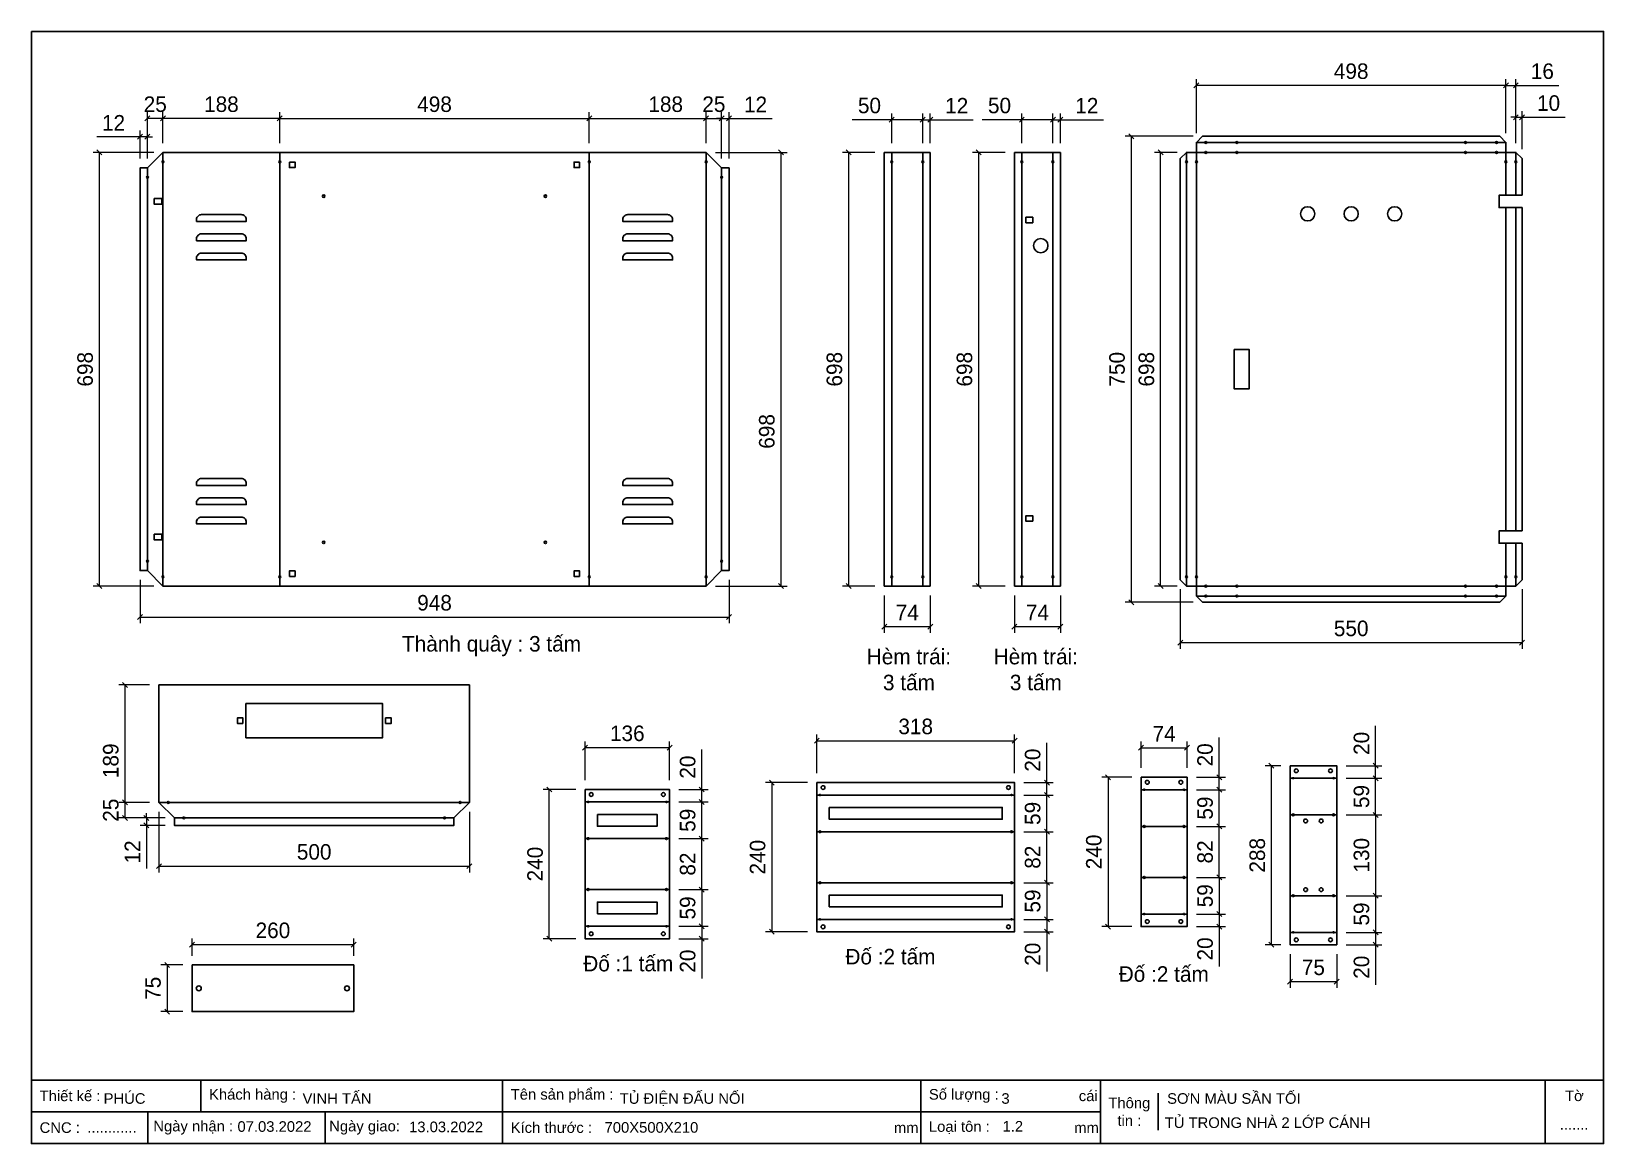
# Model space of a CAD drawing. Header units: millimetres. Extents: x 0 to 2530, y 0 to 1789.
import ezdxf

# ---------------------------------------------------------------- set-up
doc = ezdxf.new("R2010")
doc.units = ezdxf.units.MM
doc.layers.add('CNC', color=7, linetype='Continuous')
doc.layers.add('DIM', color=253, linetype='Continuous')
doc.styles.add('Arial', font='arial.ttf')
doc.dimstyles.new('Dim-25', dxfattribs={"dimtxt": 25, "dimasz": 8, "dimexe": 10, "dimexo": 15, "dimgap": 10, "dimtad": 1, "dimdec": 0, "dimtxsty": 'Standard', "dimblk": 'OBLIQUE', "dimcen": 10, "dimclrd": 5, "dimclre": 5, "dimclrt": 3, "dimazin": 3, "dimtfac": 1, "dimtdec": 0, "dimtmove": 0, "dimatfit": 3, "dimldrblk": 'OBLIQUE', "dimlwd": 9, "dimlwe": 9})

msp = doc.modelspace()

# ---------------------------------------------------------------- texts
at = {"color": 2, "char_height": 25, "attachment_point": 5}
for s, insert, width in [('Thành quây : 3 tấm', (740.4, 800.1), 873), ('Hèm trái: \\P3 tấm', (1412.1, 762.3), 785), ('Hèm trái: \\P3 tấm', (1616.4, 762.3), 785), ('Đố :1 tấm', (960.5, 289.3), 1073), ('Đố :2 tấm', (1382.4, 300.5), 1073), ('Đố :2 tấm', (1822.2, 272.5), 1073)]:
    msp.add_mtext(s, dxfattribs=dict(at, insert=insert, width=width))

# ---------------------------------------------------------------- blocks, each defined once
blk = doc.blocks.new('*D1')
at = {"color": 0, "linetype": 'ByBlock', "lineweight": -2}
for p, q in [((1210.2, 1590.3), (1202.2, 1598.3)), ((1202.2, 900.7), (1210.2, 892.7))]:
    blk.add_line(p, q, dxfattribs=at)
at = {"layer": 'Defpoints', "color": 0, "transparency": 16777216}
for p in [(1085.7, 1594.3), (1085.7, 896.7), (1206.2, 896.7)]:
    blk.add_point(p, dxfattribs=at)
at = {"layer": 'DIM', "color": 5, "lineweight": 9, "transparency": 16777216}
for p, q in [((1100.7, 1594.3), (1216.2, 1594.3)), ((1206.2, 1594.3), (1206.2, 896.7)), ((1100.7, 896.7), (1216.2, 896.7))]:
    blk.add_line(p, q, dxfattribs=at)
at = {"layer": 'DIM', "color": 3, "transparency": 16777216, "insert": (1183.5, 1145.5), "char_height": 25, "attachment_point": 5, "rotation": 90}
blk.add_mtext('698', dxfattribs=at)
blk = doc.blocks.new('_Oblique')
at = {"color": 0, "linetype": 'ByBlock', "lineweight": -2}
blk.add_line((-0.5, -0.5), (0.5, 0.5), dxfattribs=at)
blk = doc.blocks.new('*D2')
at = {"color": 0, "linetype": 'ByBlock', "lineweight": -2}
for p, q in [((403.7, 1652.9), (395.7, 1644.9)), ((893.7, 1644.9), (901.7, 1652.9))]:
    blk.add_line(p, q, dxfattribs=at)
at = {"layer": 'Defpoints', "color": 0, "transparency": 16777216}
for p in [(897.7, 1648.9), (399.7, 1594.3), (897.7, 1594.3)]:
    blk.add_point(p, dxfattribs=at)
at = {"layer": 'DIM', "color": 5, "lineweight": 9, "transparency": 16777216}
for p, q in [((399.7, 1609.3), (399.7, 1658.9)), ((399.7, 1648.9), (897.7, 1648.9)), ((897.7, 1609.3), (897.7, 1658.9))]:
    blk.add_line(p, q, dxfattribs=at)
at = {"layer": 'DIM', "color": 3, "transparency": 16777216, "insert": (648.7, 1671.7), "char_height": 25, "attachment_point": 5}
blk.add_mtext('498', dxfattribs=at)
blk = doc.blocks.new('*D3')
at = {"color": 0, "linetype": 'ByBlock', "lineweight": -2}
for p, q in [((901.7, 1652.9), (893.7, 1644.9)), ((1081.7, 1644.9), (1089.7, 1652.9))]:
    blk.add_line(p, q, dxfattribs=at)
at = {"layer": 'Defpoints', "color": 0, "transparency": 16777216}
for p in [(1085.7, 1648.9), (897.7, 1594.3), (1085.7, 1594.3)]:
    blk.add_point(p, dxfattribs=at)
at = {"layer": 'DIM', "color": 5, "lineweight": 9, "transparency": 16777216}
for p, q in [((897.7, 1609.3), (897.7, 1658.9)), ((897.7, 1648.9), (1085.7, 1648.9)), ((1085.7, 1609.3), (1085.7, 1658.9))]:
    blk.add_line(p, q, dxfattribs=at)
at = {"layer": 'DIM', "color": 3, "transparency": 16777216, "insert": (1020.7, 1671.7), "char_height": 25, "attachment_point": 5}
blk.add_mtext('188', dxfattribs=at)
blk = doc.blocks.new('*D4')
at = {"color": 0, "linetype": 'ByBlock', "lineweight": -2}
for p, q in [((1089.7, 1652.9), (1081.7, 1644.9)), ((1106.7, 1644.9), (1114.7, 1652.9))]:
    blk.add_line(p, q, dxfattribs=at)
at = {"layer": 'Defpoints', "color": 0, "transparency": 16777216}
for p in [(1110.7, 1648.9), (1085.7, 1594.3), (1110.7, 1569.3)]:
    blk.add_point(p, dxfattribs=at)
at = {"layer": 'DIM', "color": 5, "lineweight": 9, "transparency": 16777216}
for p, q in [((1085.7, 1609.3), (1085.7, 1658.9)), ((1085.7, 1648.9), (1110.7, 1648.9)), ((1110.7, 1584.3), (1110.7, 1658.9))]:
    blk.add_line(p, q, dxfattribs=at)
at = {"layer": 'DIM', "color": 3, "transparency": 16777216, "insert": (1098.2, 1671.7), "char_height": 25, "attachment_point": 5}
blk.add_mtext('25', dxfattribs=at)
blk = doc.blocks.new('*D5')
at = {"color": 0, "linetype": 'ByBlock', "lineweight": -2}
for p, q in [((1106.7, 1644.9), (1114.7, 1652.9)), ((1126.7, 1652.9), (1118.7, 1644.9))]:
    blk.add_line(p, q, dxfattribs=at)
at = {"layer": 'Defpoints', "color": 0, "transparency": 16777216}
for p in [(1122.7, 1648.9), (1110.7, 1569.3), (1122.7, 1569.3)]:
    blk.add_point(p, dxfattribs=at)
at = {"layer": 'DIM', "color": 5, "lineweight": 9, "transparency": 16777216}
for p, q in [((1110.7, 1648.9), (1102.7, 1648.9)), ((1110.7, 1584.3), (1110.7, 1658.9)), ((1110.7, 1648.9), (1122.7, 1648.9)), ((1122.7, 1584.3), (1122.7, 1658.9)), ((1122.7, 1648.9), (1191.9, 1648.9))]:
    blk.add_line(p, q, dxfattribs=at)
at = {"layer": 'DIM', "color": 3, "transparency": 16777216, "insert": (1165.3, 1671.5), "char_height": 25, "attachment_point": 5}
blk.add_mtext('12', dxfattribs=at)
blk = doc.blocks.new('*D6')
at = {"color": 0, "linetype": 'ByBlock', "lineweight": -2}
for p, q in [((215.7, 1652.9), (207.7, 1644.9)), ((395.7, 1644.9), (403.7, 1652.9))]:
    blk.add_line(p, q, dxfattribs=at)
at = {"layer": 'Defpoints', "color": 0, "transparency": 16777216}
for p in [(211.7, 1648.9), (211.7, 1594.3), (399.7, 1594.3)]:
    blk.add_point(p, dxfattribs=at)
at = {"layer": 'DIM', "color": 5, "lineweight": 9, "transparency": 16777216}
for p, q in [((211.7, 1609.3), (211.7, 1658.9)), ((399.7, 1648.9), (211.7, 1648.9)), ((399.7, 1609.3), (399.7, 1658.9))]:
    blk.add_line(p, q, dxfattribs=at)
at = {"layer": 'DIM', "color": 3, "transparency": 16777216, "insert": (305.7, 1671.7), "char_height": 25, "attachment_point": 5}
blk.add_mtext('188', dxfattribs=at)
blk = doc.blocks.new('*D7')
at = {"color": 0, "linetype": 'ByBlock', "lineweight": -2}
for p, q in [((190.7, 1652.9), (182.7, 1644.9)), ((207.7, 1644.9), (215.7, 1652.9))]:
    blk.add_line(p, q, dxfattribs=at)
at = {"layer": 'Defpoints', "color": 0, "transparency": 16777216}
for p in [(186.7, 1648.9), (211.7, 1594.3), (186.7, 1569.3)]:
    blk.add_point(p, dxfattribs=at)
at = {"layer": 'DIM', "color": 5, "lineweight": 9, "transparency": 16777216}
for p, q in [((186.7, 1584.3), (186.7, 1658.9)), ((211.7, 1648.9), (186.7, 1648.9)), ((211.7, 1609.3), (211.7, 1658.9))]:
    blk.add_line(p, q, dxfattribs=at)
at = {"layer": 'DIM', "color": 3, "transparency": 16777216, "insert": (199.2, 1671.7), "char_height": 25, "attachment_point": 5}
blk.add_mtext('25', dxfattribs=at)
blk = doc.blocks.new('*D8')
at = {"color": 0, "linetype": 'ByBlock', "lineweight": -2}
for p, q in [((178.7, 850.9), (170.7, 842.9)), ((1118.7, 842.9), (1126.7, 850.9))]:
    blk.add_line(p, q, dxfattribs=at)
at = {"layer": 'Defpoints', "color": 0, "transparency": 16777216}
for p in [(174.7, 921.7), (1122.7, 921.7), (1122.7, 846.9)]:
    blk.add_point(p, dxfattribs=at)
at = {"layer": 'DIM', "color": 5, "lineweight": 9, "transparency": 16777216}
for p, q in [((174.7, 906.7), (174.7, 836.9)), ((1122.7, 906.7), (1122.7, 836.9)), ((174.7, 846.9), (1122.7, 846.9))]:
    blk.add_line(p, q, dxfattribs=at)
at = {"layer": 'DIM', "color": 3, "transparency": 16777216, "insert": (648.7, 869.7), "char_height": 25, "attachment_point": 5}
blk.add_mtext('948', dxfattribs=at)
blk = doc.blocks.new('f3daunguoc')
at = {"layer": 'CNC', "color": 2, "lineweight": -3}
blk.add_circle((0, 0), 1.5, dxfattribs=at)
blk = doc.blocks.new('*D9')
at = {"color": 0, "linetype": 'ByBlock', "lineweight": -2}
for p, q in [((170.7, 1615.4), (178.7, 1623.4)), ((190.7, 1623.4), (182.7, 1615.4))]:
    blk.add_line(p, q, dxfattribs=at)
at = {"layer": 'Defpoints', "color": 0, "ltscale": 3, "transparency": 16777216}
for p in [(174.7, 1619.4), (174.7, 1569.3), (186.7, 1569.3)]:
    blk.add_point(p, dxfattribs=at)
at = {"layer": 'DIM', "color": 5, "lineweight": 9, "ltscale": 3, "transparency": 16777216}
for p, q in [((174.7, 1619.4), (105.5, 1619.4)), ((174.7, 1584.3), (174.7, 1629.4)), ((186.7, 1619.4), (174.7, 1619.4)), ((186.7, 1584.3), (186.7, 1629.4)), ((186.7, 1619.4), (194.7, 1619.4))]:
    blk.add_line(p, q, dxfattribs=at)
at = {"layer": 'DIM', "color": 3, "ltscale": 3, "transparency": 16777216, "insert": (132.1, 1641.9), "char_height": 25, "attachment_point": 5}
blk.add_mtext('12', dxfattribs=at)
blk = doc.blocks.new('*D10')
at = {"color": 0, "linetype": 'ByBlock', "lineweight": -2}
for p, q in [((113.2, 1590.3), (105.2, 1598.3)), ((105.2, 900.7), (113.2, 892.7))]:
    blk.add_line(p, q, dxfattribs=at)
at = {"layer": 'Defpoints', "color": 0, "ltscale": 3, "transparency": 16777216}
for p in [(211.7, 1594.3), (109.2, 896.7), (211.7, 896.7)]:
    blk.add_point(p, dxfattribs=at)
at = {"layer": 'DIM', "color": 5, "lineweight": 9, "ltscale": 3, "transparency": 16777216}
for p, q in [((196.7, 1594.3), (99.2, 1594.3)), ((109.2, 1594.3), (109.2, 896.7)), ((196.7, 896.7), (99.2, 896.7))]:
    blk.add_line(p, q, dxfattribs=at)
at = {"layer": 'DIM', "color": 3, "ltscale": 3, "transparency": 16777216, "insert": (86.5, 1245.5), "char_height": 25, "attachment_point": 5, "rotation": 90}
blk.add_mtext('698', dxfattribs=at)
blk = doc.blocks.new('*D11')
at = {"color": 0, "linetype": 'ByBlock', "lineweight": -2}
for p, q in [((154.5, 733.7), (146.5, 741.7)), ((146.5, 552.7), (154.5, 544.7))]:
    blk.add_line(p, q, dxfattribs=at)
at = {"layer": 'Defpoints', "color": 0, "transparency": 16777216}
for p in [(205.2, 737.7), (150.5, 548.7), (205.2, 548.7)]:
    blk.add_point(p, dxfattribs=at)
at = {"layer": 'DIM', "color": 5, "lineweight": 9, "transparency": 16777216}
for p, q in [((190.2, 737.7), (140.5, 737.7)), ((150.5, 737.7), (150.5, 548.7)), ((190.2, 548.7), (140.5, 548.7))]:
    blk.add_line(p, q, dxfattribs=at)
at = {"layer": 'DIM', "color": 3, "transparency": 16777216, "insert": (127.8, 615.7), "char_height": 25, "attachment_point": 5, "rotation": 90}
blk.add_mtext('189', dxfattribs=at)
blk = doc.blocks.new('*D12')
at = {"color": 0, "linetype": 'ByBlock', "lineweight": -2}
for p, q in [((154.5, 544.7), (146.5, 552.7)), ((146.5, 527.7), (154.5, 519.7))]:
    blk.add_line(p, q, dxfattribs=at)
at = {"layer": 'Defpoints', "color": 0, "transparency": 16777216}
for p in [(205.2, 548.7), (150.5, 523.7), (230.2, 523.7)]:
    blk.add_point(p, dxfattribs=at)
at = {"layer": 'DIM', "color": 5, "lineweight": 9, "transparency": 16777216}
for p, q in [((190.2, 548.7), (140.5, 548.7)), ((150.5, 548.7), (150.5, 523.7)), ((215.2, 523.7), (140.5, 523.7))]:
    blk.add_line(p, q, dxfattribs=at)
at = {"layer": 'DIM', "color": 3, "transparency": 16777216, "insert": (127.8, 536.2), "char_height": 25, "attachment_point": 5, "rotation": 90}
blk.add_mtext('25', dxfattribs=at)
blk = doc.blocks.new('*D13')
at = {"color": 0, "linetype": 'ByBlock', "lineweight": -2}
for p, q in [((181.1, 527.7), (189.1, 519.7)), ((189.1, 507.7), (181.1, 515.7))]:
    blk.add_line(p, q, dxfattribs=at)
at = {"layer": 'Defpoints', "color": 0, "ltscale": 3, "transparency": 16777216}
for p in [(185.1, 511.7), (230.2, 523.7), (230.2, 511.7)]:
    blk.add_point(p, dxfattribs=at)
at = {"layer": 'DIM', "color": 5, "lineweight": 9, "ltscale": 3, "transparency": 16777216}
for p, q in [((185.1, 523.7), (185.1, 531.7)), ((215.2, 523.7), (175.1, 523.7)), ((215.2, 511.7), (175.1, 511.7)), ((185.1, 523.7), (185.1, 511.7)), ((185.1, 511.7), (185.1, 442.5))]:
    blk.add_line(p, q, dxfattribs=at)
at = {"layer": 'DIM', "color": 3, "ltscale": 3, "transparency": 16777216, "insert": (162.5, 469.1), "char_height": 25, "attachment_point": 5, "rotation": 90}
blk.add_mtext('12', dxfattribs=at)
blk = doc.blocks.new('*D14')
at = {"color": 0, "linetype": 'ByBlock', "lineweight": -2}
for p, q in [((209.2, 450.2), (201.2, 442.2)), ((700.8, 442.2), (708.8, 450.2))]:
    blk.add_line(p, q, dxfattribs=at)
at = {"layer": 'Defpoints', "color": 0, "ltscale": 3, "transparency": 16777216}
for p in [(205.2, 548.7), (704.8, 548.7), (704.8, 446.2)]:
    blk.add_point(p, dxfattribs=at)
at = {"layer": 'DIM', "color": 5, "lineweight": 9, "ltscale": 3, "transparency": 16777216}
for p, q in [((205.2, 533.7), (205.2, 436.2)), ((704.8, 533.7), (704.8, 436.2)), ((205.2, 446.2), (704.8, 446.2))]:
    blk.add_line(p, q, dxfattribs=at)
at = {"layer": 'DIM', "color": 3, "ltscale": 3, "transparency": 16777216, "insert": (455, 469), "char_height": 25, "attachment_point": 5}
blk.add_mtext('500', dxfattribs=at)
blk = doc.blocks.new('*D15')
at = {"color": 5, "lineweight": 9, "ltscale": 3, "transparency": 16777216}
for p, q in [((258.6, 302.2), (258.6, 330)), ((518.6, 302.2), (518.6, 330)), ((258.6, 320), (518.6, 320))]:
    blk.add_line(p, q, dxfattribs=at)
at = {"color": 0, "linetype": 'ByBlock', "lineweight": -2}
for p, q in [((262.6, 324), (254.6, 316)), ((514.6, 316), (522.6, 324))]:
    blk.add_line(p, q, dxfattribs=at)
at = {"layer": 'Defpoints', "color": 0, "ltscale": 3, "transparency": 16777216}
for p in [(518.6, 320), (258.6, 287.2), (518.6, 287.2)]:
    blk.add_point(p, dxfattribs=at)
at = {"color": 3, "ltscale": 3, "transparency": 16777216, "insert": (388.6, 342.8), "char_height": 25, "attachment_point": 5}
blk.add_mtext('260', dxfattribs=at)
blk = doc.blocks.new('*D16')
at = {"color": 5, "lineweight": 9, "ltscale": 3, "transparency": 16777216}
for p, q in [((243.6, 287.2), (208.4, 287.2)), ((218.4, 287.2), (218.4, 212.2)), ((243.6, 212.2), (208.4, 212.2))]:
    blk.add_line(p, q, dxfattribs=at)
at = {"color": 0, "linetype": 'ByBlock', "lineweight": -2}
for p, q in [((222.4, 283.2), (214.4, 291.2)), ((214.4, 216.2), (222.4, 208.2))]:
    blk.add_line(p, q, dxfattribs=at)
at = {"layer": 'Defpoints', "color": 0, "ltscale": 3, "transparency": 16777216}
for p in [(258.6, 287.2), (218.4, 212.2), (258.6, 212.2)]:
    blk.add_point(p, dxfattribs=at)
at = {"color": 3, "ltscale": 3, "transparency": 16777216, "insert": (195.7, 249.7), "char_height": 25, "attachment_point": 5, "rotation": 90}
blk.add_mtext('75', dxfattribs=at)
blk = doc.blocks.new('*D17')
at = {"color": 0, "linetype": 'ByBlock', "lineweight": -2}
for p, q in [((1430.4, 1642.8), (1438.4, 1650.8)), ((1450.4, 1650.8), (1442.4, 1642.8))]:
    blk.add_line(p, q, dxfattribs=at)
at = {"layer": 'Defpoints', "color": 0, "transparency": 16777216}
for p in [(1446.4, 1646.8), (1434.4, 1594.3), (1446.4, 1594.3)]:
    blk.add_point(p, dxfattribs=at)
at = {"layer": 'DIM', "color": 5, "lineweight": 9, "transparency": 16777216}
for p, q in [((1434.4, 1646.8), (1426.4, 1646.8)), ((1434.4, 1609.3), (1434.4, 1656.8)), ((1434.4, 1646.8), (1446.4, 1646.8)), ((1446.4, 1609.3), (1446.4, 1656.8)), ((1446.4, 1646.8), (1515.6, 1646.8))]:
    blk.add_line(p, q, dxfattribs=at)
at = {"layer": 'DIM', "color": 3, "transparency": 16777216, "insert": (1489, 1669.4), "char_height": 25, "attachment_point": 5}
blk.add_mtext('12', dxfattribs=at)
blk = doc.blocks.new('*D18')
at = {"color": 0, "linetype": 'ByBlock', "lineweight": -2}
for p, q in [((1388.4, 1650.8), (1380.4, 1642.8)), ((1430.4, 1642.8), (1438.4, 1650.8))]:
    blk.add_line(p, q, dxfattribs=at)
at = {"layer": 'Defpoints', "color": 0, "transparency": 16777216}
for p in [(1384.4, 1646.8), (1384.4, 1594.3), (1434.4, 1594.3)]:
    blk.add_point(p, dxfattribs=at)
at = {"layer": 'DIM', "color": 5, "lineweight": 9, "transparency": 16777216}
for p, q in [((1384.4, 1646.8), (1320.7, 1646.8)), ((1384.4, 1609.3), (1384.4, 1656.8)), ((1434.4, 1646.8), (1384.4, 1646.8)), ((1434.4, 1609.3), (1434.4, 1656.8))]:
    blk.add_line(p, q, dxfattribs=at)
at = {"layer": 'DIM', "color": 3, "transparency": 16777216, "insert": (1348.6, 1669.6), "char_height": 25, "attachment_point": 5}
blk.add_mtext('50', dxfattribs=at)
blk = doc.blocks.new('*D19')
at = {"color": 0, "linetype": 'ByBlock', "lineweight": -2}
for p, q in [((1319, 1590.3), (1311, 1598.3)), ((1311, 900.7), (1319, 892.7))]:
    blk.add_line(p, q, dxfattribs=at)
at = {"layer": 'Defpoints', "color": 0, "transparency": 16777216}
for p in [(1372.4, 1594.3), (1315, 896.7), (1372.4, 896.7)]:
    blk.add_point(p, dxfattribs=at)
at = {"layer": 'DIM', "color": 5, "lineweight": 9, "transparency": 16777216}
for p, q in [((1357.4, 1594.3), (1305, 1594.3)), ((1315, 1594.3), (1315, 896.7)), ((1357.4, 896.7), (1305, 896.7))]:
    blk.add_line(p, q, dxfattribs=at)
at = {"layer": 'DIM', "color": 3, "transparency": 16777216, "insert": (1292.3, 1245.5), "char_height": 25, "attachment_point": 5, "rotation": 90}
blk.add_mtext('698', dxfattribs=at)
blk = doc.blocks.new('*D20')
at = {"color": 0, "linetype": 'ByBlock', "lineweight": -2}
for p, q in [((1376.4, 835.6), (1368.4, 827.6)), ((1442.4, 827.6), (1450.4, 835.6))]:
    blk.add_line(p, q, dxfattribs=at)
at = {"layer": 'Defpoints', "color": 0, "transparency": 16777216}
for p in [(1372.4, 896.7), (1446.4, 896.7), (1446.4, 831.6)]:
    blk.add_point(p, dxfattribs=at)
at = {"layer": 'DIM', "color": 5, "lineweight": 9, "transparency": 16777216}
for p, q in [((1372.4, 881.7), (1372.4, 821.6)), ((1446.4, 881.7), (1446.4, 821.6)), ((1372.4, 831.6), (1446.4, 831.6))]:
    blk.add_line(p, q, dxfattribs=at)
at = {"layer": 'DIM', "color": 3, "transparency": 16777216, "insert": (1409.4, 854.1), "char_height": 25, "attachment_point": 5}
blk.add_mtext('74', dxfattribs=at)
blk = doc.blocks.new('*D21')
at = {"color": 0, "linetype": 'ByBlock', "lineweight": -2}
for p, q in [((1639.8, 1642.8), (1647.8, 1650.8)), ((1659.8, 1650.8), (1651.8, 1642.8))]:
    blk.add_line(p, q, dxfattribs=at)
at = {"layer": 'Defpoints', "color": 0, "transparency": 16777216}
for p in [(1655.8, 1646.8), (1643.8, 1594.3), (1655.8, 1594.3)]:
    blk.add_point(p, dxfattribs=at)
at = {"layer": 'DIM', "color": 5, "lineweight": 9, "transparency": 16777216}
for p, q in [((1643.8, 1646.8), (1635.8, 1646.8)), ((1643.8, 1609.3), (1643.8, 1656.8)), ((1643.8, 1646.8), (1655.8, 1646.8)), ((1655.8, 1609.3), (1655.8, 1656.8)), ((1655.8, 1646.8), (1725, 1646.8))]:
    blk.add_line(p, q, dxfattribs=at)
at = {"layer": 'DIM', "color": 3, "transparency": 16777216, "insert": (1698.4, 1669.4), "char_height": 25, "attachment_point": 5}
blk.add_mtext('12', dxfattribs=at)
blk = doc.blocks.new('*D22')
at = {"color": 0, "linetype": 'ByBlock', "lineweight": -2}
for p, q in [((1597.8, 1650.8), (1589.8, 1642.8)), ((1639.8, 1642.8), (1647.8, 1650.8))]:
    blk.add_line(p, q, dxfattribs=at)
at = {"layer": 'Defpoints', "color": 0, "transparency": 16777216}
for p in [(1593.8, 1646.8), (1593.8, 1594.3), (1643.8, 1594.3)]:
    blk.add_point(p, dxfattribs=at)
at = {"layer": 'DIM', "color": 5, "lineweight": 9, "transparency": 16777216}
for p, q in [((1593.8, 1646.8), (1530, 1646.8)), ((1593.8, 1609.3), (1593.8, 1656.8)), ((1643.8, 1646.8), (1593.8, 1646.8)), ((1643.8, 1609.3), (1643.8, 1656.8))]:
    blk.add_line(p, q, dxfattribs=at)
at = {"layer": 'DIM', "color": 3, "transparency": 16777216, "insert": (1557.9, 1669.6), "char_height": 25, "attachment_point": 5}
blk.add_mtext('50', dxfattribs=at)
blk = doc.blocks.new('*D23')
at = {"color": 0, "linetype": 'ByBlock', "lineweight": -2}
for p, q in [((1528.3, 1590.3), (1520.3, 1598.3)), ((1520.3, 900.7), (1528.3, 892.7))]:
    blk.add_line(p, q, dxfattribs=at)
at = {"layer": 'Defpoints', "color": 0, "transparency": 16777216}
for p in [(1581.8, 1594.3), (1524.3, 896.7), (1581.8, 896.7)]:
    blk.add_point(p, dxfattribs=at)
at = {"layer": 'DIM', "color": 5, "lineweight": 9, "transparency": 16777216}
for p, q in [((1566.8, 1594.3), (1514.3, 1594.3)), ((1524.3, 1594.3), (1524.3, 896.7)), ((1566.8, 896.7), (1514.3, 896.7))]:
    blk.add_line(p, q, dxfattribs=at)
at = {"layer": 'DIM', "color": 3, "transparency": 16777216, "insert": (1501.6, 1245.5), "char_height": 25, "attachment_point": 5, "rotation": 90}
blk.add_mtext('698', dxfattribs=at)
blk = doc.blocks.new('*D24')
at = {"color": 0, "linetype": 'ByBlock', "lineweight": -2}
for p, q in [((1585.8, 835.6), (1577.8, 827.6)), ((1651.8, 827.6), (1659.8, 835.6))]:
    blk.add_line(p, q, dxfattribs=at)
at = {"layer": 'Defpoints', "color": 0, "transparency": 16777216}
for p in [(1581.8, 896.7), (1655.8, 896.7), (1655.8, 831.6)]:
    blk.add_point(p, dxfattribs=at)
at = {"layer": 'DIM', "color": 5, "lineweight": 9, "transparency": 16777216}
for p, q in [((1581.8, 881.7), (1581.8, 821.6)), ((1655.8, 881.7), (1655.8, 821.6)), ((1581.8, 831.6), (1655.8, 831.6))]:
    blk.add_line(p, q, dxfattribs=at)
at = {"layer": 'DIM', "color": 3, "transparency": 16777216, "insert": (1618.8, 854.1), "char_height": 25, "attachment_point": 5}
blk.add_mtext('74', dxfattribs=at)
blk = doc.blocks.new('*D25')
at = {"color": 0, "linetype": 'ByBlock', "lineweight": -2}
for p, q in [((2384.8, 1646.8), (2392.8, 1654.8)), ((2402.8, 1654.8), (2394.8, 1646.8))]:
    blk.add_line(p, q, dxfattribs=at)
at = {"layer": 'Defpoints', "color": 0, "ltscale": 3, "transparency": 16777216}
for p in [(2398.8, 1650.8), (2388.8, 1594.3), (2398.8, 1584.3)]:
    blk.add_point(p, dxfattribs=at)
at = {"layer": 'DIM', "color": 5, "lineweight": 9, "ltscale": 3, "transparency": 16777216}
for p, q in [((2388.8, 1650.8), (2380.8, 1650.8)), ((2388.8, 1609.3), (2388.8, 1660.8)), ((2388.8, 1650.8), (2398.8, 1650.8)), ((2398.8, 1599.3), (2398.8, 1660.8)), ((2398.8, 1650.8), (2468.2, 1650.8))]:
    blk.add_line(p, q, dxfattribs=at)
at = {"layer": 'DIM', "color": 3, "ltscale": 3, "transparency": 16777216, "insert": (2441.5, 1673.5), "char_height": 25, "attachment_point": 5}
blk.add_mtext('10', dxfattribs=at)
blk = doc.blocks.new('*D26')
at = {"color": 0, "linetype": 'ByBlock', "lineweight": -2}
for p, q in [((2368.8, 1698.1), (2376.8, 1706.1)), ((2392.8, 1706.1), (2384.8, 1698.1))]:
    blk.add_line(p, q, dxfattribs=at)
at = {"layer": 'Defpoints', "color": 0, "ltscale": 3, "transparency": 16777216}
for p in [(2388.8, 1702.1), (2372.8, 1610.3), (2388.8, 1594.3)]:
    blk.add_point(p, dxfattribs=at)
at = {"layer": 'DIM', "color": 5, "lineweight": 9, "ltscale": 3, "transparency": 16777216}
for p, q in [((2372.8, 1702.1), (2364.8, 1702.1)), ((2372.8, 1625.3), (2372.8, 1712.1)), ((2372.8, 1702.1), (2388.8, 1702.1)), ((2388.8, 1609.3), (2388.8, 1712.1)), ((2388.8, 1702.1), (2458.2, 1702.1))]:
    blk.add_line(p, q, dxfattribs=at)
at = {"layer": 'DIM', "color": 3, "ltscale": 3, "transparency": 16777216, "insert": (2431.5, 1724.8), "char_height": 25, "attachment_point": 5}
blk.add_mtext('16', dxfattribs=at)
blk = doc.blocks.new('*D27')
at = {"color": 0, "linetype": 'ByBlock', "lineweight": -2}
for p, q in [((1878.8, 1706.1), (1870.8, 1698.1)), ((2368.8, 1698.1), (2376.8, 1706.1))]:
    blk.add_line(p, q, dxfattribs=at)
at = {"layer": 'Defpoints', "color": 0, "ltscale": 3, "transparency": 16777216}
for p in [(1874.8, 1702.1), (1874.8, 1610.3), (2372.8, 1610.3)]:
    blk.add_point(p, dxfattribs=at)
at = {"layer": 'DIM', "color": 5, "lineweight": 9, "ltscale": 3, "transparency": 16777216}
for p, q in [((1874.8, 1625.3), (1874.8, 1712.1)), ((2372.8, 1702.1), (1874.8, 1702.1)), ((2372.8, 1625.3), (2372.8, 1712.1))]:
    blk.add_line(p, q, dxfattribs=at)
at = {"layer": 'DIM', "color": 3, "ltscale": 3, "transparency": 16777216, "insert": (2123.8, 1724.8), "char_height": 25, "attachment_point": 5}
blk.add_mtext('498', dxfattribs=at)
blk = doc.blocks.new('*D28')
at = {"color": 0, "linetype": 'ByBlock', "lineweight": -2}
for p, q in [((1773.9, 1616.3), (1765.9, 1624.3)), ((1765.9, 874.7), (1773.9, 866.7))]:
    blk.add_line(p, q, dxfattribs=at)
at = {"layer": 'Defpoints', "color": 0, "ltscale": 3, "transparency": 16777216}
for p in [(1884.8, 1620.3), (1769.9, 870.7), (1884.8, 870.7)]:
    blk.add_point(p, dxfattribs=at)
at = {"layer": 'DIM', "color": 5, "lineweight": 9, "ltscale": 3, "transparency": 16777216}
for p, q in [((1869.8, 1620.3), (1759.9, 1620.3)), ((1769.9, 1620.3), (1769.9, 870.7)), ((1869.8, 870.7), (1759.9, 870.7))]:
    blk.add_line(p, q, dxfattribs=at)
at = {"layer": 'DIM', "color": 3, "ltscale": 3, "transparency": 16777216, "insert": (1747.1, 1245.5), "char_height": 25, "attachment_point": 5, "rotation": 90}
blk.add_mtext('750', dxfattribs=at)
blk = doc.blocks.new('*D29')
at = {"color": 0, "linetype": 'ByBlock', "lineweight": -2}
for p, q in [((1821.2, 1590.3), (1813.2, 1598.3)), ((1813.2, 900.7), (1821.2, 892.7))]:
    blk.add_line(p, q, dxfattribs=at)
at = {"layer": 'Defpoints', "color": 0, "ltscale": 3, "transparency": 16777216}
for p in [(1817.2, 1594.3), (1858.8, 1594.3), (1858.8, 896.7)]:
    blk.add_point(p, dxfattribs=at)
at = {"layer": 'DIM', "color": 5, "lineweight": 9, "ltscale": 3, "transparency": 16777216}
for p, q in [((1843.8, 1594.3), (1807.2, 1594.3)), ((1817.2, 896.7), (1817.2, 1594.3)), ((1843.8, 896.7), (1807.2, 896.7))]:
    blk.add_line(p, q, dxfattribs=at)
at = {"layer": 'DIM', "color": 3, "ltscale": 3, "transparency": 16777216, "insert": (1794.4, 1245.5), "char_height": 25, "attachment_point": 5, "rotation": 90}
blk.add_mtext('698', dxfattribs=at)
blk = doc.blocks.new('*D30')
at = {"color": 0, "linetype": 'ByBlock', "lineweight": -2}
for p, q in [((1852.8, 809.7), (1844.8, 801.7)), ((2394.8, 801.7), (2402.8, 809.7))]:
    blk.add_line(p, q, dxfattribs=at)
at = {"layer": 'Defpoints', "color": 0, "ltscale": 3, "transparency": 16777216}
for p in [(1848.8, 906.7), (2398.8, 906.7), (2398.8, 805.7)]:
    blk.add_point(p, dxfattribs=at)
at = {"layer": 'DIM', "color": 5, "lineweight": 9, "ltscale": 3, "transparency": 16777216}
for p, q in [((1848.8, 891.7), (1848.8, 795.7)), ((2398.8, 891.7), (2398.8, 795.7)), ((1848.8, 805.7), (2398.8, 805.7))]:
    blk.add_line(p, q, dxfattribs=at)
at = {"layer": 'DIM', "color": 3, "ltscale": 3, "transparency": 16777216, "insert": (2123.8, 828.5), "char_height": 25, "attachment_point": 5}
blk.add_mtext('550', dxfattribs=at)
blk = doc.blocks.new('*D31')
at = {"color": 5, "lineweight": 9, "ltscale": 3, "transparency": 16777216}
for p, q in [((1634.1, 580.6), (1634.1, 644.8)), ((1597.2, 580.6), (1644.1, 580.6)), ((1597.2, 560.6), (1644.1, 560.6)), ((1634.1, 560.6), (1634.1, 580.6))]:
    blk.add_line(p, q, dxfattribs=at)
at = {"color": 0, "linetype": 'ByBlock', "lineweight": -2}
for p, q in [((1638.1, 576.6), (1630.1, 584.6)), ((1630.1, 564.6), (1638.1, 556.6))]:
    blk.add_line(p, q, dxfattribs=at)
at = {"layer": 'Defpoints', "color": 0, "ltscale": 3, "transparency": 16777216}
for p in [(1582.2, 580.6), (1582.2, 560.6), (1634.1, 580.6)]:
    blk.add_point(p, dxfattribs=at)
at = {"color": 3, "ltscale": 3, "transparency": 16777216, "insert": (1611.3, 616.7), "char_height": 25, "attachment_point": 5, "rotation": 90}
blk.add_mtext('20', dxfattribs=at)
blk = doc.blocks.new('*D32')
at = {"color": 5, "lineweight": 9, "ltscale": 3, "transparency": 16777216}
for p, q in [((1597.2, 560.6), (1644.1, 560.6)), ((1634.1, 501.6), (1634.1, 560.6)), ((1597.2, 501.6), (1644.1, 501.6))]:
    blk.add_line(p, q, dxfattribs=at)
at = {"color": 0, "linetype": 'ByBlock', "lineweight": -2}
for p, q in [((1638.1, 556.6), (1630.1, 564.6)), ((1630.1, 505.6), (1638.1, 497.6))]:
    blk.add_line(p, q, dxfattribs=at)
at = {"layer": 'Defpoints', "color": 0, "ltscale": 3, "transparency": 16777216}
for p in [(1582.2, 560.6), (1634.1, 560.6), (1582.2, 501.6)]:
    blk.add_point(p, dxfattribs=at)
at = {"color": 3, "ltscale": 3, "transparency": 16777216, "insert": (1611.3, 531.1), "char_height": 25, "attachment_point": 5, "rotation": 90}
blk.add_mtext('59', dxfattribs=at)
blk = doc.blocks.new('*D33')
at = {"color": 5, "lineweight": 9, "ltscale": 3, "transparency": 16777216}
for p, q in [((1597.2, 501.6), (1644.1, 501.6)), ((1634.1, 419.6), (1634.1, 501.6)), ((1597.2, 419.6), (1644.1, 419.6))]:
    blk.add_line(p, q, dxfattribs=at)
at = {"color": 0, "linetype": 'ByBlock', "lineweight": -2}
for p, q in [((1638.1, 497.6), (1630.1, 505.6)), ((1630.1, 423.6), (1638.1, 415.6))]:
    blk.add_line(p, q, dxfattribs=at)
at = {"layer": 'Defpoints', "color": 0, "ltscale": 3, "transparency": 16777216}
for p in [(1582.2, 501.6), (1634.1, 501.6), (1582.2, 419.6)]:
    blk.add_point(p, dxfattribs=at)
at = {"color": 3, "ltscale": 3, "transparency": 16777216, "insert": (1611.3, 460.6), "char_height": 25, "attachment_point": 5, "rotation": 90}
blk.add_mtext('82', dxfattribs=at)
blk = doc.blocks.new('*D34')
at = {"color": 5, "lineweight": 9, "ltscale": 3, "transparency": 16777216}
for p, q in [((1597.2, 419.6), (1644.1, 419.6)), ((1634.1, 419.6), (1634.1, 360.6)), ((1597.2, 360.6), (1644.1, 360.6))]:
    blk.add_line(p, q, dxfattribs=at)
at = {"color": 0, "linetype": 'ByBlock', "lineweight": -2}
for p, q in [((1638.1, 415.6), (1630.1, 423.6)), ((1630.1, 364.6), (1638.1, 356.6))]:
    blk.add_line(p, q, dxfattribs=at)
at = {"layer": 'Defpoints', "color": 0, "ltscale": 3, "transparency": 16777216}
for p in [(1582.2, 419.6), (1582.2, 360.6), (1634.1, 360.6)]:
    blk.add_point(p, dxfattribs=at)
at = {"color": 3, "ltscale": 3, "transparency": 16777216, "insert": (1611.3, 390.1), "char_height": 25, "attachment_point": 5, "rotation": 90}
blk.add_mtext('59', dxfattribs=at)
blk = doc.blocks.new('*D35')
at = {"color": 5, "lineweight": 9, "ltscale": 3, "transparency": 16777216}
for p, q in [((1597.2, 360.6), (1644.1, 360.6)), ((1634.1, 360.6), (1634.1, 340.6)), ((1597.2, 340.6), (1644.1, 340.6)), ((1634.1, 340.6), (1634.1, 276.5))]:
    blk.add_line(p, q, dxfattribs=at)
at = {"color": 0, "linetype": 'ByBlock', "lineweight": -2}
for p, q in [((1638.1, 356.6), (1630.1, 364.6)), ((1630.1, 344.6), (1638.1, 336.6))]:
    blk.add_line(p, q, dxfattribs=at)
at = {"layer": 'Defpoints', "color": 0, "ltscale": 3, "transparency": 16777216}
for p in [(1582.2, 360.6), (1582.2, 340.6), (1634.1, 340.6)]:
    blk.add_point(p, dxfattribs=at)
at = {"color": 3, "ltscale": 3, "transparency": 16777216, "insert": (1611.3, 304.5), "char_height": 25, "attachment_point": 5, "rotation": 90}
blk.add_mtext('20', dxfattribs=at)
blk = doc.blocks.new('*D36')
at = {"color": 5, "lineweight": 9, "ltscale": 3, "transparency": 16777216}
for p, q in [((1263.9, 595.6), (1263.9, 658)), ((1582.2, 595.6), (1582.2, 658)), ((1263.9, 648), (1582.2, 648))]:
    blk.add_line(p, q, dxfattribs=at)
at = {"color": 0, "linetype": 'ByBlock', "lineweight": -2}
for p, q in [((1267.9, 652), (1259.9, 644)), ((1578.2, 644), (1586.2, 652))]:
    blk.add_line(p, q, dxfattribs=at)
at = {"layer": 'Defpoints', "color": 0, "ltscale": 3, "transparency": 16777216}
for p in [(1582.2, 648), (1263.9, 580.6), (1582.2, 580.6)]:
    blk.add_point(p, dxfattribs=at)
at = {"color": 3, "ltscale": 3, "transparency": 16777216, "insert": (1423, 670.8), "char_height": 25, "attachment_point": 5}
blk.add_mtext('318', dxfattribs=at)
blk = doc.blocks.new('*D37')
at = {"color": 0, "linetype": 'ByBlock', "lineweight": -2}
for p, q in [((1195.5, 576.6), (1187.5, 584.6)), ((1187.5, 344.6), (1195.5, 336.6))]:
    blk.add_line(p, q, dxfattribs=at)
at = {"color": 5, "lineweight": 9, "ltscale": 3, "transparency": 16777216}
for p, q in [((1248.9, 580.6), (1181.5, 580.6)), ((1191.5, 580.6), (1191.5, 340.6)), ((1248.9, 340.6), (1181.5, 340.6))]:
    blk.add_line(p, q, dxfattribs=at)
at = {"layer": 'Defpoints', "color": 0, "ltscale": 3, "transparency": 16777216}
for p in [(1263.9, 580.6), (1191.5, 340.6), (1263.9, 340.6)]:
    blk.add_point(p, dxfattribs=at)
at = {"color": 3, "ltscale": 3, "transparency": 16777216, "insert": (1168.7, 460.6), "char_height": 25, "attachment_point": 5, "rotation": 90}
blk.add_mtext('240', dxfattribs=at)
blk = doc.blocks.new('*D38')
at = {"color": 0, "linetype": 'ByBlock', "lineweight": -2}
for p, q in [((1789.7, 640.7), (1781.7, 632.7)), ((1855.7, 632.7), (1863.7, 640.7))]:
    blk.add_line(p, q, dxfattribs=at)
at = {"color": 5, "lineweight": 9, "ltscale": 3, "transparency": 16777216}
for p, q in [((1785.7, 604.1), (1785.7, 646.7)), ((1785.7, 636.7), (1859.7, 636.7)), ((1859.7, 604.1), (1859.7, 646.7))]:
    blk.add_line(p, q, dxfattribs=at)
at = {"layer": 'Defpoints', "color": 0, "ltscale": 3, "transparency": 16777216}
for p in [(1859.7, 636.7), (1785.7, 589.1), (1859.7, 589.1)]:
    blk.add_point(p, dxfattribs=at)
at = {"color": 3, "ltscale": 3, "transparency": 16777216, "insert": (1822.7, 659.2), "char_height": 25, "attachment_point": 5}
blk.add_mtext('74', dxfattribs=at)
blk = doc.blocks.new('*D39')
at = {"color": 5, "lineweight": 9, "ltscale": 3, "transparency": 16777216}
for p, q in [((1770.7, 589.1), (1722.6, 589.1)), ((1732.6, 589.1), (1732.6, 349.1)), ((1770.7, 349.1), (1722.6, 349.1))]:
    blk.add_line(p, q, dxfattribs=at)
at = {"color": 0, "linetype": 'ByBlock', "lineweight": -2}
for p, q in [((1736.6, 585.1), (1728.6, 593.1)), ((1728.6, 353.1), (1736.6, 345.1))]:
    blk.add_line(p, q, dxfattribs=at)
at = {"layer": 'Defpoints', "color": 0, "ltscale": 3, "transparency": 16777216}
for p in [(1785.7, 589.1), (1732.6, 349.1), (1785.7, 349.1)]:
    blk.add_point(p, dxfattribs=at)
at = {"color": 3, "ltscale": 3, "transparency": 16777216, "insert": (1709.8, 469.1), "char_height": 25, "attachment_point": 5, "rotation": 90}
blk.add_mtext('240', dxfattribs=at)
blk = doc.blocks.new('*D40')
at = {"color": 5, "lineweight": 9, "ltscale": 3, "transparency": 16777216}
for p, q in [((1911.6, 589.1), (1911.6, 653.2)), ((1874.7, 589.1), (1921.6, 589.1)), ((1911.6, 569.1), (1911.6, 589.1)), ((1874.7, 569.1), (1921.6, 569.1))]:
    blk.add_line(p, q, dxfattribs=at)
at = {"color": 0, "linetype": 'ByBlock', "lineweight": -2}
for p, q in [((1915.6, 585.1), (1907.6, 593.1)), ((1907.6, 573.1), (1915.6, 565.1))]:
    blk.add_line(p, q, dxfattribs=at)
at = {"layer": 'Defpoints', "color": 0, "ltscale": 3, "transparency": 16777216}
for p in [(1859.7, 589.1), (1911.6, 589.1), (1859.7, 569.1)]:
    blk.add_point(p, dxfattribs=at)
at = {"color": 3, "ltscale": 3, "transparency": 16777216, "insert": (1888.8, 625.2), "char_height": 25, "attachment_point": 5, "rotation": 90}
blk.add_mtext('20', dxfattribs=at)
blk = doc.blocks.new('*D41')
at = {"color": 5, "lineweight": 9, "ltscale": 3, "transparency": 16777216}
for p, q in [((1874.7, 569.1), (1921.6, 569.1)), ((1911.6, 510.1), (1911.6, 569.1)), ((1874.7, 510.1), (1921.6, 510.1))]:
    blk.add_line(p, q, dxfattribs=at)
at = {"color": 0, "linetype": 'ByBlock', "lineweight": -2}
for p, q in [((1915.6, 565.1), (1907.6, 573.1)), ((1907.6, 514.1), (1915.6, 506.1))]:
    blk.add_line(p, q, dxfattribs=at)
at = {"layer": 'Defpoints', "color": 0, "ltscale": 3, "transparency": 16777216}
for p in [(1859.7, 569.1), (1911.6, 569.1), (1859.7, 510.1)]:
    blk.add_point(p, dxfattribs=at)
at = {"color": 3, "ltscale": 3, "transparency": 16777216, "insert": (1888.8, 539.6), "char_height": 25, "attachment_point": 5, "rotation": 90}
blk.add_mtext('59', dxfattribs=at)
blk = doc.blocks.new('*D42')
at = {"color": 5, "lineweight": 9, "ltscale": 3, "transparency": 16777216}
for p, q in [((1874.7, 510.1), (1921.6, 510.1)), ((1911.6, 428.1), (1911.6, 510.1)), ((1874.7, 428.1), (1921.6, 428.1))]:
    blk.add_line(p, q, dxfattribs=at)
at = {"color": 0, "linetype": 'ByBlock', "lineweight": -2}
for p, q in [((1915.6, 506.1), (1907.6, 514.1)), ((1907.6, 432.1), (1915.6, 424.1))]:
    blk.add_line(p, q, dxfattribs=at)
at = {"layer": 'Defpoints', "color": 0, "ltscale": 3, "transparency": 16777216}
for p in [(1859.7, 510.1), (1911.6, 510.1), (1859.7, 428.1)]:
    blk.add_point(p, dxfattribs=at)
at = {"color": 3, "ltscale": 3, "transparency": 16777216, "insert": (1888.8, 469.1), "char_height": 25, "attachment_point": 5, "rotation": 90}
blk.add_mtext('82', dxfattribs=at)
blk = doc.blocks.new('*D43')
at = {"color": 0, "linetype": 'ByBlock', "lineweight": -2}
for p, q in [((1915.6, 424.1), (1907.6, 432.1)), ((1907.6, 373.1), (1915.6, 365.1))]:
    blk.add_line(p, q, dxfattribs=at)
at = {"color": 5, "lineweight": 9, "ltscale": 3, "transparency": 16777216}
for p, q in [((1874.7, 428.1), (1921.6, 428.1)), ((1911.6, 428.1), (1911.6, 369.1)), ((1874.7, 369.1), (1921.6, 369.1))]:
    blk.add_line(p, q, dxfattribs=at)
at = {"layer": 'Defpoints', "color": 0, "ltscale": 3, "transparency": 16777216}
for p in [(1859.7, 428.1), (1859.7, 369.1), (1911.6, 369.1)]:
    blk.add_point(p, dxfattribs=at)
at = {"color": 3, "ltscale": 3, "transparency": 16777216, "insert": (1888.8, 398.6), "char_height": 25, "attachment_point": 5, "rotation": 90}
blk.add_mtext('59', dxfattribs=at)
blk = doc.blocks.new('*D44')
at = {"color": 5, "lineweight": 9, "ltscale": 3, "transparency": 16777216}
for p, q in [((1874.7, 369.1), (1921.6, 369.1)), ((1911.6, 369.1), (1911.6, 349.1)), ((1874.7, 349.1), (1921.6, 349.1)), ((1911.6, 349.1), (1911.6, 284.9))]:
    blk.add_line(p, q, dxfattribs=at)
at = {"color": 0, "linetype": 'ByBlock', "lineweight": -2}
for p, q in [((1915.6, 365.1), (1907.6, 373.1)), ((1907.6, 353.1), (1915.6, 345.1))]:
    blk.add_line(p, q, dxfattribs=at)
at = {"layer": 'Defpoints', "color": 0, "ltscale": 3, "transparency": 16777216}
for p in [(1859.7, 369.1), (1859.7, 349.1), (1911.6, 349.1)]:
    blk.add_point(p, dxfattribs=at)
at = {"color": 3, "ltscale": 3, "transparency": 16777216, "insert": (1888.8, 313), "char_height": 25, "attachment_point": 5, "rotation": 90}
blk.add_mtext('20', dxfattribs=at)
blk = doc.blocks.new('*D45')
at = {"color": 5, "lineweight": 9, "ltscale": 3, "transparency": 16777216}
for p, q in [((2163.2, 607.7), (2163.2, 671.8)), ((2115.5, 607.7), (2173.2, 607.7)), ((2163.2, 587.7), (2163.2, 607.7)), ((2115.5, 587.7), (2173.2, 587.7))]:
    blk.add_line(p, q, dxfattribs=at)
at = {"color": 0, "linetype": 'ByBlock', "lineweight": -2}
for p, q in [((2167.2, 603.7), (2159.2, 611.7)), ((2159.2, 591.7), (2167.2, 583.7))]:
    blk.add_line(p, q, dxfattribs=at)
at = {"layer": 'Defpoints', "color": 0, "ltscale": 3, "transparency": 16777216}
for p in [(2100.5, 607.7), (2163.2, 607.7), (2100.5, 587.7)]:
    blk.add_point(p, dxfattribs=at)
at = {"color": 3, "ltscale": 3, "transparency": 16777216, "insert": (2140.5, 643.7), "char_height": 25, "attachment_point": 5, "rotation": 90}
blk.add_mtext('20', dxfattribs=at)
blk = doc.blocks.new('*D46')
at = {"color": 5, "lineweight": 9, "ltscale": 3, "transparency": 16777216}
for p, q in [((2115.5, 587.7), (2173.2, 587.7)), ((2163.2, 528.7), (2163.2, 587.7)), ((2115.5, 528.7), (2173.2, 528.7))]:
    blk.add_line(p, q, dxfattribs=at)
at = {"color": 0, "linetype": 'ByBlock', "lineweight": -2}
for p, q in [((2167.2, 583.7), (2159.2, 591.7)), ((2159.2, 532.7), (2167.2, 524.7))]:
    blk.add_line(p, q, dxfattribs=at)
at = {"layer": 'Defpoints', "color": 0, "ltscale": 3, "transparency": 16777216}
for p in [(2100.5, 587.7), (2163.2, 587.7), (2100.5, 528.7)]:
    blk.add_point(p, dxfattribs=at)
at = {"color": 3, "ltscale": 3, "transparency": 16777216, "insert": (2140.5, 558.2), "char_height": 25, "attachment_point": 5, "rotation": 90}
blk.add_mtext('59', dxfattribs=at)
blk = doc.blocks.new('*D47')
at = {"color": 0, "linetype": 'ByBlock', "lineweight": -2}
for p, q in [((2167.2, 524.7), (2159.2, 532.7)), ((2159.2, 402.7), (2167.2, 394.7))]:
    blk.add_line(p, q, dxfattribs=at)
at = {"color": 5, "lineweight": 9, "ltscale": 3, "transparency": 16777216}
for p, q in [((2115.5, 528.7), (2173.2, 528.7)), ((2163.2, 528.7), (2163.2, 398.7)), ((2148.2, 398.7), (2153.2, 398.7))]:
    blk.add_line(p, q, dxfattribs=at)
at = {"layer": 'Defpoints', "color": 0, "ltscale": 3, "transparency": 16777216}
for p in [(2100.5, 528.7), (2163.2, 398.7), (2163.2, 398.7)]:
    blk.add_point(p, dxfattribs=at)
at = {"color": 3, "ltscale": 3, "transparency": 16777216, "insert": (2140.5, 463.7), "char_height": 25, "attachment_point": 5, "rotation": 90}
blk.add_mtext('130', dxfattribs=at)
blk = doc.blocks.new('*D48')
at = {"color": 5, "lineweight": 9, "ltscale": 3, "transparency": 16777216}
for p, q in [((2115.5, 398.7), (2173.2, 398.7)), ((2163.2, 398.7), (2163.2, 339.7)), ((2148.2, 339.7), (2153.2, 339.7))]:
    blk.add_line(p, q, dxfattribs=at)
at = {"color": 0, "linetype": 'ByBlock', "lineweight": -2}
for p, q in [((2167.2, 394.7), (2159.2, 402.7)), ((2159.2, 343.7), (2167.2, 335.7))]:
    blk.add_line(p, q, dxfattribs=at)
at = {"layer": 'Defpoints', "color": 0, "ltscale": 3, "transparency": 16777216}
for p in [(2100.5, 398.7), (2163.2, 339.7), (2163.2, 339.7)]:
    blk.add_point(p, dxfattribs=at)
at = {"color": 3, "ltscale": 3, "transparency": 16777216, "insert": (2140.5, 369.2), "char_height": 25, "attachment_point": 5, "rotation": 90}
blk.add_mtext('59', dxfattribs=at)
blk = doc.blocks.new('*D49')
at = {"color": 5, "lineweight": 9, "ltscale": 3, "transparency": 16777216}
for p, q in [((2115.5, 339.7), (2173.2, 339.7)), ((2163.2, 339.7), (2163.2, 319.7)), ((2115.5, 319.7), (2173.2, 319.7)), ((2163.2, 319.7), (2163.2, 255.5))]:
    blk.add_line(p, q, dxfattribs=at)
at = {"color": 0, "linetype": 'ByBlock', "lineweight": -2}
for p, q in [((2167.2, 335.7), (2159.2, 343.7)), ((2159.2, 323.7), (2167.2, 315.7))]:
    blk.add_line(p, q, dxfattribs=at)
at = {"layer": 'Defpoints', "color": 0, "ltscale": 3, "transparency": 16777216}
for p in [(2100.5, 339.7), (2100.5, 319.7), (2163.2, 319.7)]:
    blk.add_point(p, dxfattribs=at)
at = {"color": 3, "ltscale": 3, "transparency": 16777216, "insert": (2140.5, 283.6), "char_height": 25, "attachment_point": 5, "rotation": 90}
blk.add_mtext('20', dxfattribs=at)
blk = doc.blocks.new('*D50')
at = {"color": 5, "lineweight": 9, "ltscale": 3, "transparency": 16777216}
for p, q in [((2025.5, 304.7), (2025.5, 250.6)), ((2100.5, 304.7), (2100.5, 250.6)), ((2025.5, 260.6), (2100.5, 260.6))]:
    blk.add_line(p, q, dxfattribs=at)
at = {"color": 0, "linetype": 'ByBlock', "lineweight": -2}
for p, q in [((2029.5, 264.6), (2021.5, 256.6)), ((2096.5, 256.6), (2104.5, 264.6))]:
    blk.add_line(p, q, dxfattribs=at)
at = {"layer": 'Defpoints', "color": 0, "ltscale": 3, "transparency": 16777216}
for p in [(2025.5, 319.7), (2100.5, 319.7), (2100.5, 260.6)]:
    blk.add_point(p, dxfattribs=at)
at = {"color": 3, "ltscale": 3, "transparency": 16777216, "insert": (2063, 283.3), "char_height": 25, "attachment_point": 5}
blk.add_mtext('75', dxfattribs=at)
blk = doc.blocks.new('*D51')
at = {"color": 5, "lineweight": 9, "ltscale": 3, "transparency": 16777216}
for p, q in [((1078.8, 569.5), (1078.8, 633.6)), ((1041.9, 569.5), (1088.8, 569.5)), ((1078.8, 549.5), (1078.8, 569.5)), ((1041.9, 549.5), (1088.8, 549.5))]:
    blk.add_line(p, q, dxfattribs=at)
at = {"color": 0, "linetype": 'ByBlock', "lineweight": -2}
for p, q in [((1082.8, 565.5), (1074.8, 573.5)), ((1074.8, 553.5), (1082.8, 545.5))]:
    blk.add_line(p, q, dxfattribs=at)
at = {"layer": 'Defpoints', "color": 0, "ltscale": 3, "transparency": 16777216}
for p in [(1026.9, 569.5), (1078.8, 569.5), (1026.9, 549.5)]:
    blk.add_point(p, dxfattribs=at)
at = {"color": 3, "ltscale": 3, "transparency": 16777216, "insert": (1056.1, 605.5), "char_height": 25, "attachment_point": 5, "rotation": 90}
blk.add_mtext('20', dxfattribs=at)
blk = doc.blocks.new('*D52')
at = {"color": 5, "lineweight": 9, "ltscale": 3, "transparency": 16777216}
for p, q in [((1041.9, 549.5), (1088.8, 549.5)), ((1078.8, 490.5), (1078.8, 549.5)), ((1041.9, 490.5), (1088.8, 490.5))]:
    blk.add_line(p, q, dxfattribs=at)
at = {"color": 0, "linetype": 'ByBlock', "lineweight": -2}
for p, q in [((1082.8, 545.5), (1074.8, 553.5)), ((1074.8, 494.5), (1082.8, 486.5))]:
    blk.add_line(p, q, dxfattribs=at)
at = {"layer": 'Defpoints', "color": 0, "ltscale": 3, "transparency": 16777216}
for p in [(1026.9, 549.5), (1078.8, 549.5), (1026.9, 490.5)]:
    blk.add_point(p, dxfattribs=at)
at = {"color": 3, "ltscale": 3, "transparency": 16777216, "insert": (1056.1, 520), "char_height": 25, "attachment_point": 5, "rotation": 90}
blk.add_mtext('59', dxfattribs=at)
blk = doc.blocks.new('*D53')
at = {"color": 5, "lineweight": 9, "ltscale": 3, "transparency": 16777216}
for p, q in [((1041.9, 490.5), (1088.8, 490.5)), ((1078.8, 408.5), (1078.8, 490.5)), ((1041.9, 408.5), (1088.8, 408.5))]:
    blk.add_line(p, q, dxfattribs=at)
at = {"color": 0, "linetype": 'ByBlock', "lineweight": -2}
for p, q in [((1082.8, 486.5), (1074.8, 494.5)), ((1074.8, 412.5), (1082.8, 404.5))]:
    blk.add_line(p, q, dxfattribs=at)
at = {"layer": 'Defpoints', "color": 0, "ltscale": 3, "transparency": 16777216}
for p in [(1026.9, 490.5), (1078.8, 490.5), (1026.9, 408.5)]:
    blk.add_point(p, dxfattribs=at)
at = {"color": 3, "ltscale": 3, "transparency": 16777216, "insert": (1056.1, 449.5), "char_height": 25, "attachment_point": 5, "rotation": 90}
blk.add_mtext('82', dxfattribs=at)
blk = doc.blocks.new('*D54')
at = {"color": 5, "lineweight": 9, "ltscale": 3, "transparency": 16777216}
for p, q in [((1041.9, 408.5), (1088.8, 408.5)), ((1078.8, 408.5), (1078.8, 349.5)), ((1041.9, 349.5), (1088.8, 349.5))]:
    blk.add_line(p, q, dxfattribs=at)
at = {"color": 0, "linetype": 'ByBlock', "lineweight": -2}
for p, q in [((1082.8, 404.5), (1074.8, 412.5)), ((1074.8, 353.5), (1082.8, 345.5))]:
    blk.add_line(p, q, dxfattribs=at)
at = {"layer": 'Defpoints', "color": 0, "ltscale": 3, "transparency": 16777216}
for p in [(1026.9, 408.5), (1026.9, 349.5), (1078.8, 349.5)]:
    blk.add_point(p, dxfattribs=at)
at = {"color": 3, "ltscale": 3, "transparency": 16777216, "insert": (1056.1, 379), "char_height": 25, "attachment_point": 5, "rotation": 90}
blk.add_mtext('59', dxfattribs=at)
blk = doc.blocks.new('*D55')
at = {"color": 5, "lineweight": 9, "ltscale": 3, "transparency": 16777216}
for p, q in [((1041.9, 349.5), (1088.8, 349.5)), ((1041.9, 329.5), (1088.8, 329.5)), ((1078.8, 349.5), (1078.8, 329.5)), ((1078.8, 329.5), (1078.8, 265.3))]:
    blk.add_line(p, q, dxfattribs=at)
at = {"color": 0, "linetype": 'ByBlock', "lineweight": -2}
for p, q in [((1082.8, 345.5), (1074.8, 353.5)), ((1074.8, 333.5), (1082.8, 325.5))]:
    blk.add_line(p, q, dxfattribs=at)
at = {"layer": 'Defpoints', "color": 0, "ltscale": 3, "transparency": 16777216}
for p in [(1026.9, 349.5), (1026.9, 329.5), (1078.8, 329.5)]:
    blk.add_point(p, dxfattribs=at)
at = {"color": 3, "ltscale": 3, "transparency": 16777216, "insert": (1056.1, 293.4), "char_height": 25, "attachment_point": 5, "rotation": 90}
blk.add_mtext('20', dxfattribs=at)
blk = doc.blocks.new('*D56')
at = {"color": 0, "linetype": 'ByBlock', "lineweight": -2}
for p, q in [((894.9, 640.9), (886.9, 632.9)), ((1022.9, 632.9), (1030.9, 640.9))]:
    blk.add_line(p, q, dxfattribs=at)
at = {"color": 5, "lineweight": 9, "ltscale": 3, "transparency": 16777216}
for p, q in [((890.9, 584.5), (890.9, 646.9)), ((890.9, 636.9), (1026.9, 636.9)), ((1026.9, 584.5), (1026.9, 646.9))]:
    blk.add_line(p, q, dxfattribs=at)
at = {"layer": 'Defpoints', "color": 0, "ltscale": 3, "transparency": 16777216}
for p in [(1026.9, 636.9), (890.9, 569.5), (1026.9, 569.5)]:
    blk.add_point(p, dxfattribs=at)
at = {"color": 3, "ltscale": 3, "transparency": 16777216, "insert": (958.9, 659.7), "char_height": 25, "attachment_point": 5}
blk.add_mtext('136', dxfattribs=at)
blk = doc.blocks.new('*D57')
at = {"color": 5, "lineweight": 9, "ltscale": 3, "transparency": 16777216}
for p, q in [((875.9, 569.5), (823.4, 569.5)), ((833.4, 329.5), (833.4, 569.5)), ((875.9, 329.5), (823.4, 329.5))]:
    blk.add_line(p, q, dxfattribs=at)
at = {"color": 0, "linetype": 'ByBlock', "lineweight": -2}
for p, q in [((837.4, 565.5), (829.4, 573.5)), ((829.4, 333.5), (837.4, 325.5))]:
    blk.add_line(p, q, dxfattribs=at)
at = {"layer": 'Defpoints', "color": 0, "ltscale": 3, "transparency": 16777216}
for p in [(833.4, 569.5), (890.9, 569.5), (890.9, 329.5)]:
    blk.add_point(p, dxfattribs=at)
at = {"color": 3, "ltscale": 3, "transparency": 16777216, "insert": (810.6, 449.5), "char_height": 25, "attachment_point": 5, "rotation": 90}
blk.add_mtext('240', dxfattribs=at)
blk = doc.blocks.new('KHUNG CHUẨN')
at = {"color": 7}
for p, q in [((19889.2, -28535.2), (16919.2, -28535.2)), ((17239.2, -28535.2), (17239.2, -28595.2)), ((17809.2, -28535.2), (17809.2, -28655.2)), ((18599.2, -28535.2), (18599.2, -28655.2)), ((18939.2, -28535.2), (18939.2, -28655.2)), ((19779.2, -28535.2), (19779.2, -28655.2)), ((19047.6, -28560.2), (19047.6, -28630.2)), ((18939.2, -28595.2), (16919.2, -28595.2)), ((17139.2, -28595.2), (17139.2, -28655.2)), ((17474.2, -28595.2), (17474.2, -28655.2))]:
    blk.add_line(p, q, dxfattribs=at)
blk.add_lwpolyline([(16919.2, -26555.2), (19889.2, -26555.2), (19889.2, -28655.2), (16919.2, -28655.2)], close=True, dxfattribs=at)
at = {"color": 2, "char_height": 20, "style": 'Arial'}
for s, insert, width, attachment_point in [('  Thiết kế :', (16919.2, -28565.2), 917.634, 4), ('  Khách hàng :', (17239.2, -28565.2), 917.634, 4), ('  Tên sản phẩm :', (17809.2, -28565.2), 917.634, 4), ('  Số lượng :', (18599.2, -28565.2), 917.634, 4), ('cái', (18897.9, -28565.2), 63.517, 4), ('Thông\\Ptin :', (18993.4, -28595.2), 108.311, 5), ('Tờ', (19834.2, -28565.2), 110, 5), ('  CNC :', (16919.2, -28625.2), 917.634, 4), ('  Ngày nhận :', (17134, -28625.2), 556.651, 4), ('  Ngày giao:', (17466.3, -28625.2), 556.651, 4), ('  Kích thước :', (17809.2, -28625.2), 917.634, 4), ('mm', (18548.6, -28625.2), 73.831, 4), ('  Loại tôn :', (18599.2, -28625.2), 917.634, 4), ('mm', (18889.2, -28625.2), 917.634, 4)]:
    blk.add_mtext(s, dxfattribs=dict(at, insert=insert, width=width, attachment_point=attachment_point))
at = {"color": 3, "style": 'Arial'}
for tag, p in [('#01', (17055.6, -28580.1)), ('#02', (17431.4, -28580.1)), ('#03', (18030.6, -28580.1)), ('#08', (18751.7, -28580.1)), ('#10', (19064.8, -28580.1)), ('#04', (17024.8, -28634.6)), ('#05', (17308.5, -28633)), ('#06', (17632.7, -28633.7)), ('#07', (18002, -28634.7)), ('#09', (18753.8, -28632.6)), ('#11', (19060.3, -28625.7)), ('#12', (19806.5, -28628.9))]:
    blk.add_attdef(tag, p, '', height=20, dxfattribs=at)
blk = doc.blocks.new('*D58')
at = {"color": 5, "lineweight": 9, "ltscale": 3, "transparency": 16777216}
for p, q in [((2010.5, 607.7), (1985.5, 607.7)), ((1995.5, 319.7), (1995.5, 607.7)), ((2010.5, 319.7), (1985.5, 319.7))]:
    blk.add_line(p, q, dxfattribs=at)
at = {"color": 0, "linetype": 'ByBlock', "lineweight": -2}
for p, q in [((1999.5, 603.7), (1991.5, 611.7)), ((1991.5, 323.7), (1999.5, 315.7))]:
    blk.add_line(p, q, dxfattribs=at)
at = {"layer": 'Defpoints', "color": 0, "ltscale": 3, "transparency": 16777216}
for p in [(1995.5, 607.7), (2025.5, 607.7), (2025.5, 319.7)]:
    blk.add_point(p, dxfattribs=at)
at = {"color": 3, "ltscale": 3, "transparency": 16777216, "insert": (1972.8, 463.7), "char_height": 25, "attachment_point": 5, "rotation": 90}
blk.add_mtext('288', dxfattribs=at)

# ---------------------------------------------------------------- dimensions: what is measured, and where the dimension line sits
at = {"color": 2, "ltscale": 3}
for base, p1, p2, picture, middle in [((1582.2, 648), (1263.9, 580.6), (1582.2, 580.6), '*D36', (1423, 670.8)), ((1026.9, 636.9), (890.9, 569.5), (1026.9, 569.5), '*D56', (958.9, 659.7)), ((1859.7, 636.7), (1785.7, 589.1), (1859.7, 589.1), '*D38', (1822.7, 659.2)), ((518.6, 320), (258.6, 287.2), (518.6, 287.2), '*D15', (388.6, 342.8)), ((2100.5, 260.6), (2025.5, 319.7), (2100.5, 319.7), '*D50', (2063, 283.3))]:
    dim = msp.add_linear_dim(base=base, p1=p1, p2=p2, dimstyle='Dim-25', dxfattribs=at)
    dim.commit()
    dim.dimension.update_dxf_attribs({"geometry": picture, "text_midpoint": middle})
for base, p1, p2, picture, middle in [((2163.2, 607.7), (2100.5, 587.7), (2100.5, 607.7), '*D45', (2140.5, 643.7)), ((1078.8, 569.5), (1026.9, 549.5), (1026.9, 569.5), '*D51', (1056.1, 605.5)), ((1634.1, 580.6), (1582.2, 560.6), (1582.2, 580.6), '*D31', (1611.3, 616.7)), ((1911.6, 589.1), (1859.7, 569.1), (1859.7, 589.1), '*D40', (1888.8, 625.2)), ((1995.5, 607.7), (2025.5, 319.7), (2025.5, 607.7), '*D58', (1972.8, 463.7)), ((1191.5, 340.6), (1263.9, 580.6), (1263.9, 340.6), '*D37', (1168.7, 460.6)), ((1732.6, 349.1), (1785.7, 589.1), (1785.7, 349.1), '*D39', (1709.8, 469.1)), ((2163.2, 587.7), (2100.5, 528.7), (2100.5, 587.7), '*D46', (2140.5, 558.2)), ((833.4, 569.5), (890.9, 329.5), (890.9, 569.5), '*D57', (810.6, 449.5)), ((1634.1, 560.6), (1582.2, 501.6), (1582.2, 560.6), '*D32', (1611.3, 531.1)), ((1911.6, 569.1), (1859.7, 510.1), (1859.7, 569.1), '*D41', (1888.8, 539.6)), ((1078.8, 549.5), (1026.9, 490.5), (1026.9, 549.5), '*D52', (1056.1, 520)), ((2163.2, 398.7), (2100.5, 528.7), (2163.2, 398.7), '*D47', (2140.5, 463.7)), ((1911.6, 510.1), (1859.7, 428.1), (1859.7, 510.1), '*D42', (1888.8, 469.1)), ((1078.8, 490.5), (1026.9, 408.5), (1026.9, 490.5), '*D53', (1056.1, 449.5)), ((1634.1, 501.6), (1582.2, 419.6), (1582.2, 501.6), '*D33', (1611.3, 460.6)), ((1911.6, 369.1), (1859.7, 428.1), (1859.7, 369.1), '*D43', (1888.8, 398.6)), ((1078.8, 349.5), (1026.9, 408.5), (1026.9, 349.5), '*D54', (1056.1, 379)), ((1634.1, 360.6), (1582.2, 419.6), (1582.2, 360.6), '*D34', (1611.3, 390.1)), ((2163.2, 339.7), (2100.5, 398.7), (2163.2, 339.7), '*D48', (2140.5, 369.2)), ((1634.1, 340.6), (1582.2, 360.6), (1582.2, 340.6), '*D35', (1611.3, 304.5)), ((1911.6, 349.1), (1859.7, 369.1), (1859.7, 349.1), '*D44', (1888.8, 313)), ((1078.8, 329.5), (1026.9, 349.5), (1026.9, 329.5), '*D55', (1056.1, 293.4)), ((2163.2, 319.7), (2100.5, 339.7), (2100.5, 319.7), '*D49', (2140.5, 283.6)), ((218.4, 212.2), (258.6, 287.2), (258.6, 212.2), '*D16', (195.7, 249.7))]:
    dim = msp.add_linear_dim(base=base, p1=p1, p2=p2, angle=90, dimstyle='Dim-25', dxfattribs=at)
    dim.commit()
    dim.dimension.update_dxf_attribs({"geometry": picture, "text_midpoint": middle})
at = {"layer": 'DIM', "color": 7, "ltscale": 3}
for base, p1, p2, picture, middle in [((1874.8, 1702.1), (2372.8, 1610.3), (1874.8, 1610.3), '*D27', (2123.8, 1724.8)), ((2388.8, 1702.1), (2372.8, 1610.3), (2388.8, 1594.3), '*D26', (2431.5, 1724.8)), ((2398.8, 1650.8), (2388.8, 1594.3), (2398.8, 1584.3), '*D25', (2441.5, 1673.5)), ((174.7, 1619.4), (186.7, 1569.3), (174.7, 1569.3), '*D9', (132.1, 1641.9)), ((2398.8, 805.7), (1848.8, 906.7), (2398.8, 906.7), '*D30', (2123.8, 828.5))]:
    dim = msp.add_linear_dim(base=base, p1=p1, p2=p2, dimstyle='Dim-25', dxfattribs=at)
    dim.commit()
    dim.dimension.update_dxf_attribs({"geometry": picture, "text_midpoint": middle})
at = {"layer": 'DIM', "color": 7}
for base, p1, p2, angle, picture, middle in [((186.7, 1648.9), (211.7, 1594.3), (186.7, 1569.3), 180, '*D7', (199.2, 1648.9)), ((211.7, 1648.9), (399.7, 1594.3), (211.7, 1594.3), 180, '*D6', (305.7, 1648.9)), ((1206.2, 896.7), (1085.7, 1594.3), (1085.7, 896.7), 90, '*D1', (1206.2, 1145.5)), ((150.5, 548.7), (205.2, 737.7), (205.2, 548.7), 270, '*D11', (150.5, 615.7)), ((150.5, 523.7), (205.2, 548.7), (230.2, 523.7), 270, '*D12', (150.5, 536.2))]:
    dim = msp.add_linear_dim(base=base, p1=p1, p2=p2, angle=angle, dimstyle='Dim-25', dxfattribs=at)
    dim.commit()
    dim.dimension.update_dxf_attribs({"geometry": picture, "text_midpoint": middle, "dimtype": 160})
for base, p1, p2, picture, middle in [((897.7, 1648.9), (399.7, 1594.3), (897.7, 1594.3), '*D2', (648.7, 1671.7)), ((1122.7, 1648.9), (1110.7, 1569.3), (1122.7, 1569.3), '*D5', (1165.3, 1671.5)), ((1122.7, 846.9), (174.7, 921.7), (1122.7, 921.7), '*D8', (648.7, 869.7))]:
    dim = msp.add_linear_dim(base=base, p1=p1, p2=p2, dimstyle='Dim-25', dxfattribs=at)
    dim.commit()
    dim.dimension.update_dxf_attribs({"geometry": picture, "text_midpoint": middle})
for base, p1, p2, picture, middle in [((1085.7, 1648.9), (897.7, 1594.3), (1085.7, 1594.3), '*D3', (1020.7, 1648.9)), ((1110.7, 1648.9), (1085.7, 1594.3), (1110.7, 1569.3), '*D4', (1098.2, 1648.9))]:
    dim = msp.add_linear_dim(base=base, p1=p1, p2=p2, dimstyle='Dim-25', dxfattribs=at)
    dim.commit()
    dim.dimension.update_dxf_attribs({"geometry": picture, "text_midpoint": middle, "dimtype": 160})
at = {"layer": 'DIM', "color": 2}
for base, p1, p2, picture, middle in [((1384.4, 1646.8), (1434.4, 1594.3), (1384.4, 1594.3), '*D18', (1348.6, 1669.6)), ((1446.4, 1646.8), (1434.4, 1594.3), (1446.4, 1594.3), '*D17', (1489, 1669.4)), ((1593.8, 1646.8), (1643.8, 1594.3), (1593.8, 1594.3), '*D22', (1557.9, 1669.6)), ((1655.8, 1646.8), (1643.8, 1594.3), (1655.8, 1594.3), '*D21', (1698.4, 1669.4)), ((1446.4, 831.6), (1372.4, 896.7), (1446.4, 896.7), '*D20', (1409.4, 854.1)), ((1655.8, 831.6), (1581.8, 896.7), (1655.8, 896.7), '*D24', (1618.8, 854.1))]:
    dim = msp.add_linear_dim(base=base, p1=p1, p2=p2, dimstyle='Dim-25', dxfattribs=at)
    dim.commit()
    dim.dimension.update_dxf_attribs({"geometry": picture, "text_midpoint": middle})
at = {"layer": 'DIM', "color": 7, "ltscale": 3}
for base, p1, p2, angle, picture, middle in [((1769.9, 870.7), (1884.8, 1620.3), (1884.8, 870.7), 90, '*D28', (1747.1, 1245.5)), ((109.2, 896.7), (211.7, 1594.3), (211.7, 896.7), 90, '*D10', (86.5, 1245.5)), ((1817.2, 1594.3), (1858.8, 896.7), (1858.8, 1594.3), 90, '*D29', (1794.4, 1245.5)), ((185.1, 511.7), (230.2, 523.7), (230.2, 511.7), 90, '*D13', (162.5, 469.1)), ((704.8, 446.2), (205.2, 548.7), (704.8, 548.7), 180, '*D14', (455, 469))]:
    dim = msp.add_linear_dim(base=base, p1=p1, p2=p2, angle=angle, dimstyle='Dim-25', dxfattribs=at)
    dim.commit()
    dim.dimension.update_dxf_attribs({"geometry": picture, "text_midpoint": middle})
at = {"layer": 'DIM', "color": 2}
for base, p1, p2, picture, middle in [((1315, 896.7), (1372.4, 1594.3), (1372.4, 896.7), '*D19', (1292.3, 1245.5)), ((1524.3, 896.7), (1581.8, 1594.3), (1581.8, 896.7), '*D23', (1501.6, 1245.5))]:
    dim = msp.add_linear_dim(base=base, p1=p1, p2=p2, angle=90, dimstyle='Dim-25', dxfattribs=at)
    dim.commit()
    dim.dimension.update_dxf_attribs({"geometry": picture, "text_midpoint": middle})

# ---------------------------------------------------------------- linework, layer by layer
at = {"color": 7}
for p, q in [((186.7, 1569.3), (211.7, 1594.3)), ((211.7, 1594.3), (211.7, 896.7)), ((399.7, 1594.3), (399.7, 896.7)), ((897.7, 1594.3), (897.7, 896.7)), ((1085.7, 1594.3), (1085.7, 896.7)), ((1085.7, 1594.3), (1110.7, 1569.3)), ((1372.4, 1594.3), (1372.4, 896.7)), ((1372.4, 1594.3), (1446.4, 1594.3)), ((1384.4, 1594.3), (1384.4, 896.7)), ((1434.4, 1594.3), (1434.4, 896.7)), ((1446.4, 1594.3), (1446.4, 896.7)), ((1581.8, 1594.3), (1581.8, 896.7)), ((1581.8, 1594.3), (1655.8, 1594.3)), ((1593.8, 1594.3), (1593.8, 896.7)), ((1643.8, 1594.3), (1643.8, 896.7)), ((1655.8, 1594.3), (1655.8, 896.7)), ((186.7, 1569.3), (186.7, 921.7)), ((1110.7, 1569.3), (1110.7, 921.7)), ((186.7, 921.7), (211.7, 896.7)), ((1085.7, 896.7), (1110.7, 921.7)), ((205.2, 737.7), (704.8, 737.7)), ((205.2, 548.7), (704.8, 548.7)), ((230.2, 523.7), (205.2, 548.7)), ((679.8, 523.7), (704.8, 548.7)), ((230.2, 523.7), (679.8, 523.7))]:
    msp.add_line(p, q, dxfattribs=at)
at = {"color": 2}
for p, q in [((1372.4, 896.7), (1446.4, 896.7)), ((1581.8, 896.7), (1655.8, 896.7))]:
    msp.add_line(p, q, dxfattribs=at)
at = {"color": 2, "ltscale": 3}
for p, q in [((2025.5, 607.7), (2100.5, 607.7)), ((1785.7, 589.1), (1859.7, 589.1)), ((890.9, 569.5), (1026.9, 569.5)), ((1263.9, 580.6), (1582.2, 580.6)), ((1785.7, 510.1), (1859.7, 510.1)), ((2025.5, 528.7), (2100.5, 528.7)), ((890.9, 490.5), (1026.9, 490.5)), ((1263.9, 501.6), (1582.2, 501.6)), ((890.9, 329.5), (1026.9, 329.5)), ((1263.9, 340.6), (1582.2, 340.6)), ((1785.7, 349.1), (1859.7, 349.1)), ((2025.5, 319.7), (2100.5, 319.7))]:
    msp.add_line(p, q, dxfattribs=at)
at = {"ltscale": 3}
for p, q in [((2025.5, 587.7), (2100.5, 587.7)), ((1263.9, 560.6), (1582.2, 560.6)), ((1785.7, 569.1), (1859.7, 569.1)), ((890.9, 549.5), (1026.9, 549.5)), ((1263.9, 360.6), (1582.2, 360.6)), ((1785.7, 369.1), (1859.7, 369.1)), ((890.9, 349.5), (1026.9, 349.5)), ((2025.5, 339.7), (2100.5, 339.7))]:
    msp.add_line(p, q, dxfattribs=at)
at = {"color": 7}
for points in [[(2398.8, 965.5), (2398.8, 906.7), (2388.8, 896.7), (2372.8, 896.7), (2372.8, 880.7), (2362.8, 870.7), (1884.8, 870.7), (1874.8, 880.7), (1874.8, 896.7), (1858.8, 896.7), (1848.8, 906.7), (1848.8, 1584.3), (1858.8, 1594.3), (1874.8, 1594.3), (1874.8, 1610.3), (1884.8, 1620.3), (2362.8, 1620.3), (2372.8, 1610.3), (2372.8, 1594.3), (2388.8, 1594.3), (2398.8, 1584.3), (2398.8, 1525.5)], [(211.7, 1594.3), (1085.7, 1594.3)], [(1858.8, 896.7), (1858.8, 1594.3)], [(1874.8, 1610.3), (2372.8, 1610.3)], [(2372.8, 965.5), (2372.8, 896.7), (1874.8, 896.7), (1874.8, 1594.3), (2372.8, 1594.3), (2372.8, 1525.5)], [(2388.8, 1594.3), (2388.8, 1525.5)], [(186.7, 921.7), (174.7, 921.7), (174.7, 1569.3), (186.7, 1569.3)], [(1110.7, 1569.3), (1122.7, 1569.3), (1122.7, 921.7), (1110.7, 921.7)], [(2372.8, 1505.5), (2372.8, 985.5)], [(2388.8, 1505.5), (2388.8, 985.5)], [(2398.8, 1505.5), (2398.8, 985.5)], [(2388.8, 965.5), (2388.8, 896.7)], [(1085.7, 896.7), (211.7, 896.7)], [(2372.8, 880.7), (1874.8, 880.7)], [(679.8, 523.7), (679.8, 511.7), (230.2, 511.7), (230.2, 523.7)]]:
    msp.add_lwpolyline(points, dxfattribs=at)
at = {"color": 2, "ltscale": 3}
for points in [[(415.2, 1578.8), (424.2, 1578.8), (424.2, 1569.8), (415.2, 1569.8)], [(882.2, 1578.8), (873.2, 1578.8), (873.2, 1569.8), (882.2, 1569.8)], [(415.2, 912.2), (424.2, 912.2), (424.2, 921.2), (415.2, 921.2)], [(882.2, 912.2), (873.2, 912.2), (873.2, 921.2), (882.2, 921.2)], [(1283.9, 540.6), (1562.2, 540.6), (1562.2, 521.6), (1283.9, 521.6)], [(910.9, 529.5), (1006.9, 529.5), (1006.9, 510.5), (910.9, 510.5)], [(910.9, 369.5), (1006.9, 369.5), (1006.9, 388.5), (910.9, 388.5)], [(1283.9, 380.6), (1562.2, 380.6), (1562.2, 399.6), (1283.9, 399.6)]]:
    msp.add_lwpolyline(points, close=True, dxfattribs=at)
at = {"color": 2}
for points in [[(209.7, 1520), (197.7, 1520), (197.7, 1511), (209.7, 1511)], [(1611.3, 1490.1), (1600.3, 1490.1), (1600.3, 1481.1), (1611.3, 1481.1)], [(1611.3, 1000.9), (1600.3, 1000.9), (1600.3, 1009.9), (1611.3, 1009.9)], [(209.7, 971), (197.7, 971), (197.7, 980), (209.7, 980)], [(340.4, 675.7), (331.4, 675.7), (331.4, 684.7), (340.4, 684.7)], [(345.2, 707.7), (565.2, 707.7), (565.2, 652.7), (345.2, 652.7)], [(569.9, 675.7), (578.9, 675.7), (578.9, 684.7), (569.9, 684.7)]]:
    msp.add_lwpolyline(points, close=True, dxfattribs=at)
for points in [[(2398.8, 1505.5), (2361.8, 1505.5), (2361.8, 1525.5), (2398.8, 1525.5)], [(2398.8, 985.5), (2361.8, 985.5), (2361.8, 965.5), (2398.8, 965.5)]]:
    msp.add_lwpolyline(points, dxfattribs=at)
for points in [[(273.7, 1494.3), (337.7, 1494.3, -0.414214), (345.7, 1486.3), (345.7, 1483.3), (265.7, 1483.3), (265.7, 1486.3, -0.414214)], [(1023.7, 1494.3), (959.7, 1494.3, 0.414214), (951.7, 1486.3), (951.7, 1483.3), (1031.7, 1483.3), (1031.7, 1486.3, 0.414214)], [(273.7, 1463.3), (337.7, 1463.3, -0.414214), (345.7, 1455.3), (345.7, 1452.3), (265.7, 1452.3), (265.7, 1455.3, -0.414214)], [(1023.7, 1463.3), (959.7, 1463.3, 0.414214), (951.7, 1455.3), (951.7, 1452.3), (1031.7, 1452.3), (1031.7, 1455.3, 0.414214)], [(273.7, 1432.3), (337.7, 1432.3, -0.414214), (345.7, 1424.3), (345.7, 1421.3), (265.7, 1421.3), (265.7, 1424.3, -0.414214)], [(1023.7, 1432.3), (959.7, 1432.3, 0.414214), (951.7, 1424.3), (951.7, 1421.3), (1031.7, 1421.3), (1031.7, 1424.3, 0.414214)], [(273.7, 1069.7), (337.7, 1069.7, -0.414214), (345.7, 1061.7), (345.7, 1058.7), (265.7, 1058.7), (265.7, 1061.7, -0.414214)], [(1023.7, 1069.7), (959.7, 1069.7, 0.414214), (951.7, 1061.7), (951.7, 1058.7), (1031.7, 1058.7), (1031.7, 1061.7, 0.414214)], [(273.7, 1038.7), (337.7, 1038.7, -0.414214), (345.7, 1030.7), (345.7, 1027.7), (265.7, 1027.7), (265.7, 1030.7, -0.414214)], [(1023.7, 1038.7), (959.7, 1038.7, 0.414214), (951.7, 1030.7), (951.7, 1027.7), (1031.7, 1027.7), (1031.7, 1030.7, 0.414214)], [(273.7, 1007.7), (337.7, 1007.7, -0.414214), (345.7, 999.7), (345.7, 996.7), (265.7, 996.7), (265.7, 999.7, -0.414214)], [(1023.7, 1007.7), (959.7, 1007.7, 0.414214), (951.7, 999.7), (951.7, 996.7), (1031.7, 996.7), (1031.7, 999.7, 0.414214)]]:
    msp.add_lwpolyline(points, format="xyb", close=True, dxfattribs=at)
at = {"color": 2, "linetype": 'Continuous'}
msp.add_lwpolyline([(1935.6, 1277.3), (1959.6, 1277.3), (1959.6, 1213.8), (1935.6, 1213.8)], close=True, dxfattribs=at)
at = {"color": 7, "ltscale": 3}
msp.add_lwpolyline([(205.2, 548.7), (205.2, 737.7), (704.8, 737.7), (704.8, 548.7)], close=True, dxfattribs=at)
at = {"ltscale": 3}
for points in [[(2025.5, 607.7), (2100.5, 607.7), (2100.5, 319.7), (2025.5, 319.7)], [(1785.7, 589.1), (1859.7, 589.1), (1859.7, 349.1), (1785.7, 349.1)], [(890.9, 569.5), (1026.9, 569.5), (1026.9, 329.5), (890.9, 329.5)], [(1263.9, 580.6), (1582.2, 580.6), (1582.2, 340.6), (1263.9, 340.6)], [(1785.7, 510.1), (1859.7, 510.1), (1859.7, 428.1), (1785.7, 428.1)], [(2025.5, 528.7), (2100.5, 528.7), (2100.5, 398.7), (2025.5, 398.7)], [(890.9, 490.5), (1026.9, 490.5), (1026.9, 408.5), (890.9, 408.5)], [(1263.9, 501.6), (1582.2, 501.6), (1582.2, 419.6), (1263.9, 419.6)]]:
    msp.add_lwpolyline(points, close=True, dxfattribs=at)
at = {"color": 7}
msp.add_lwpolyline([(258.6, 287.2), (518.6, 287.2), (518.6, 212.2), (258.6, 212.2)], close=True, dxfattribs=at)
at = {"color": 2, "ltscale": 3}
for centre, radius in [((470.3, 1523.9), 2), ((827.1, 1523.9), 2), ((2053.8, 1495.5), 11.5), ((2123.8, 1495.5), 11.5), ((2193.8, 1495.5), 11.5), ((1624.3, 1444.3), 11.5), ((470.3, 967.1), 2), ((827.1, 967.1), 2), ((1795.7, 581.1), 3), ((1849.7, 581.1), 3), ((2030.5, 587.7), 1), ((2030.5, 587.7), 1), ((2035.5, 599.7), 3), ((2090.5, 599.7), 3), ((2095.5, 587.7), 1), ((900.9, 561.5), 3), ((1016.9, 561.5), 3), ((1268.9, 560.6), 1), ((1268.9, 560.6), 1), ((1273.9, 572.6), 3), ((1572.2, 572.6), 3), ((1577.2, 560.6), 1), ((1790.7, 569.1), 1), ((1790.7, 569.1), 1), ((1854.7, 569.1), 1), ((895.9, 549.5), 1), ((895.9, 549.5), 1), ((1021.9, 549.5), 1), ((1790.7, 510.1), 1.5), ((1854.7, 510.1), 1.5), ((2030.5, 528.7), 1.5), ((2050.5, 518.9), 3), ((2075.5, 518.9), 3), ((2095.5, 528.7), 1.5), ((895.9, 490.5), 1.5), ((1021.9, 490.5), 1.5), ((1268.9, 501.6), 1.5), ((1577.2, 501.6), 1.5), ((895.9, 408.5), 1.5), ((1021.9, 408.5), 1.5), ((1268.9, 419.6), 1.5), ((1577.2, 419.6), 1.5), ((1790.7, 428.1), 1.5), ((1854.7, 428.1), 1.5), ((2050.5, 408.4), 3), ((2075.5, 408.4), 3), ((2030.5, 398.7), 1.5), ((2095.5, 398.7), 1.5), ((1268.9, 360.6), 1), ((1577.2, 360.6), 1), ((1790.7, 369.1), 1), ((1795.7, 357.1), 3), ((1849.7, 357.1), 3), ((1854.7, 369.1), 1), ((895.9, 349.5), 1), ((900.9, 337.5), 3), ((1016.9, 337.5), 3), ((1021.9, 349.5), 1), ((1273.9, 348.6), 3), ((1572.2, 348.6), 3), ((2030.5, 339.7), 1), ((2035.5, 327.7), 3), ((2090.5, 327.7), 3), ((2095.5, 339.7), 1)]:
    msp.add_circle(centre, radius, dxfattribs=at)
at = {"color": 7}
for centre in [(269.3, 249.7), (507.8, 249.7)]:
    msp.add_circle(centre, 4, dxfattribs=at)

# ---------------------------------------------------------------- block references
at = {"color": 3, "xscale": 0.8518400000029942, "yscale": 0.8518400000029942, "zscale": 0.8518400000029942}
msp.add_blockref('KHUNG CHUẨN', (-14412.5, 24409.6), dxfattribs=at).add_auto_attribs({'#03': 'TỦ ĐIỆN ĐẤU NỐI', '#07': '700X500X210', '#08': '3', '#09': '1.2', '#10': 'SƠN MÀU SẦN TỐI', '#11': 'TỦ TRONG NHÀ 2 LỚP CÁNH', '#02': 'VINH TẤN', '#05': '07.03.2022', '#06': '13.03.2022', '#01': 'PHÚC', '#04': '............', '#12': '.......'})
at = {"lineweight": -3, "xscale": -1}
for p, rotation in [((1889.8, 1610.3), 180), ((1889.8, 1594.3), 180), ((1939.8, 1610.3), 180), ((1939.8, 1594.3), 180), ((211.7, 1579.3), 180), ((399.7, 1579.3), 180), ((897.7, 1579.3), 180), ((1085.7, 1579.3), 180), ((1858.8, 1579.3), 180), ((1874.8, 1579.3), 180), ((186.7, 1554.3), 180), ((1110.7, 1554.3), 180), ((220.2, 548.7), 270), ((245.2, 523.7), 270)]:
    msp.add_blockref('f3daunguoc', p, dxfattribs=dict(at, rotation=rotation))
at = {"lineweight": -3}
for p, rotation in [((2307.8, 1610.3), 180), ((2307.8, 1594.3), 180), ((2357.8, 1610.3), 180), ((2357.8, 1594.3), 180), ((1384.4, 1579.3), 180), ((1434.4, 1579.3), 180), ((1593.8, 1579.3), 180), ((1643.8, 1579.3), 180), ((2372.8, 1579.3), 180), ((2388.8, 1579.3), 180), ((689.8, 548.7), 90), ((664.8, 523.7), 90)]:
    msp.add_blockref('f3daunguoc', p, dxfattribs=dict(at, rotation=rotation))
for p in [(186.7, 936.7), (1110.7, 936.7), (211.7, 911.7), (399.7, 911.7), (897.7, 911.7), (1085.7, 911.7), (1858.8, 911.7), (1874.8, 911.7), (1889.8, 896.7), (1939.8, 896.7), (1889.8, 880.7), (1939.8, 880.7)]:
    msp.add_blockref('f3daunguoc', p, dxfattribs=at)
at = {"lineweight": -3, "xscale": -1}
for p in [(1384.4, 911.7), (1434.4, 911.7), (1593.8, 911.7), (1643.8, 911.7), (2372.8, 911.7), (2388.8, 911.7), (2307.8, 896.7), (2357.8, 896.7), (2307.8, 880.7), (2357.8, 880.7)]:
    msp.add_blockref('f3daunguoc', p, dxfattribs=at)

msp.set_redraw_order([(e.dxf.handle, doc.entitydb.next_handle()) for e in msp.query("TEXT MTEXT ATTDEF DIMENSION ARC_DIMENSION")])  # texts and dimensions are drawn at this point

doc.saveas('drawing.dxf')
